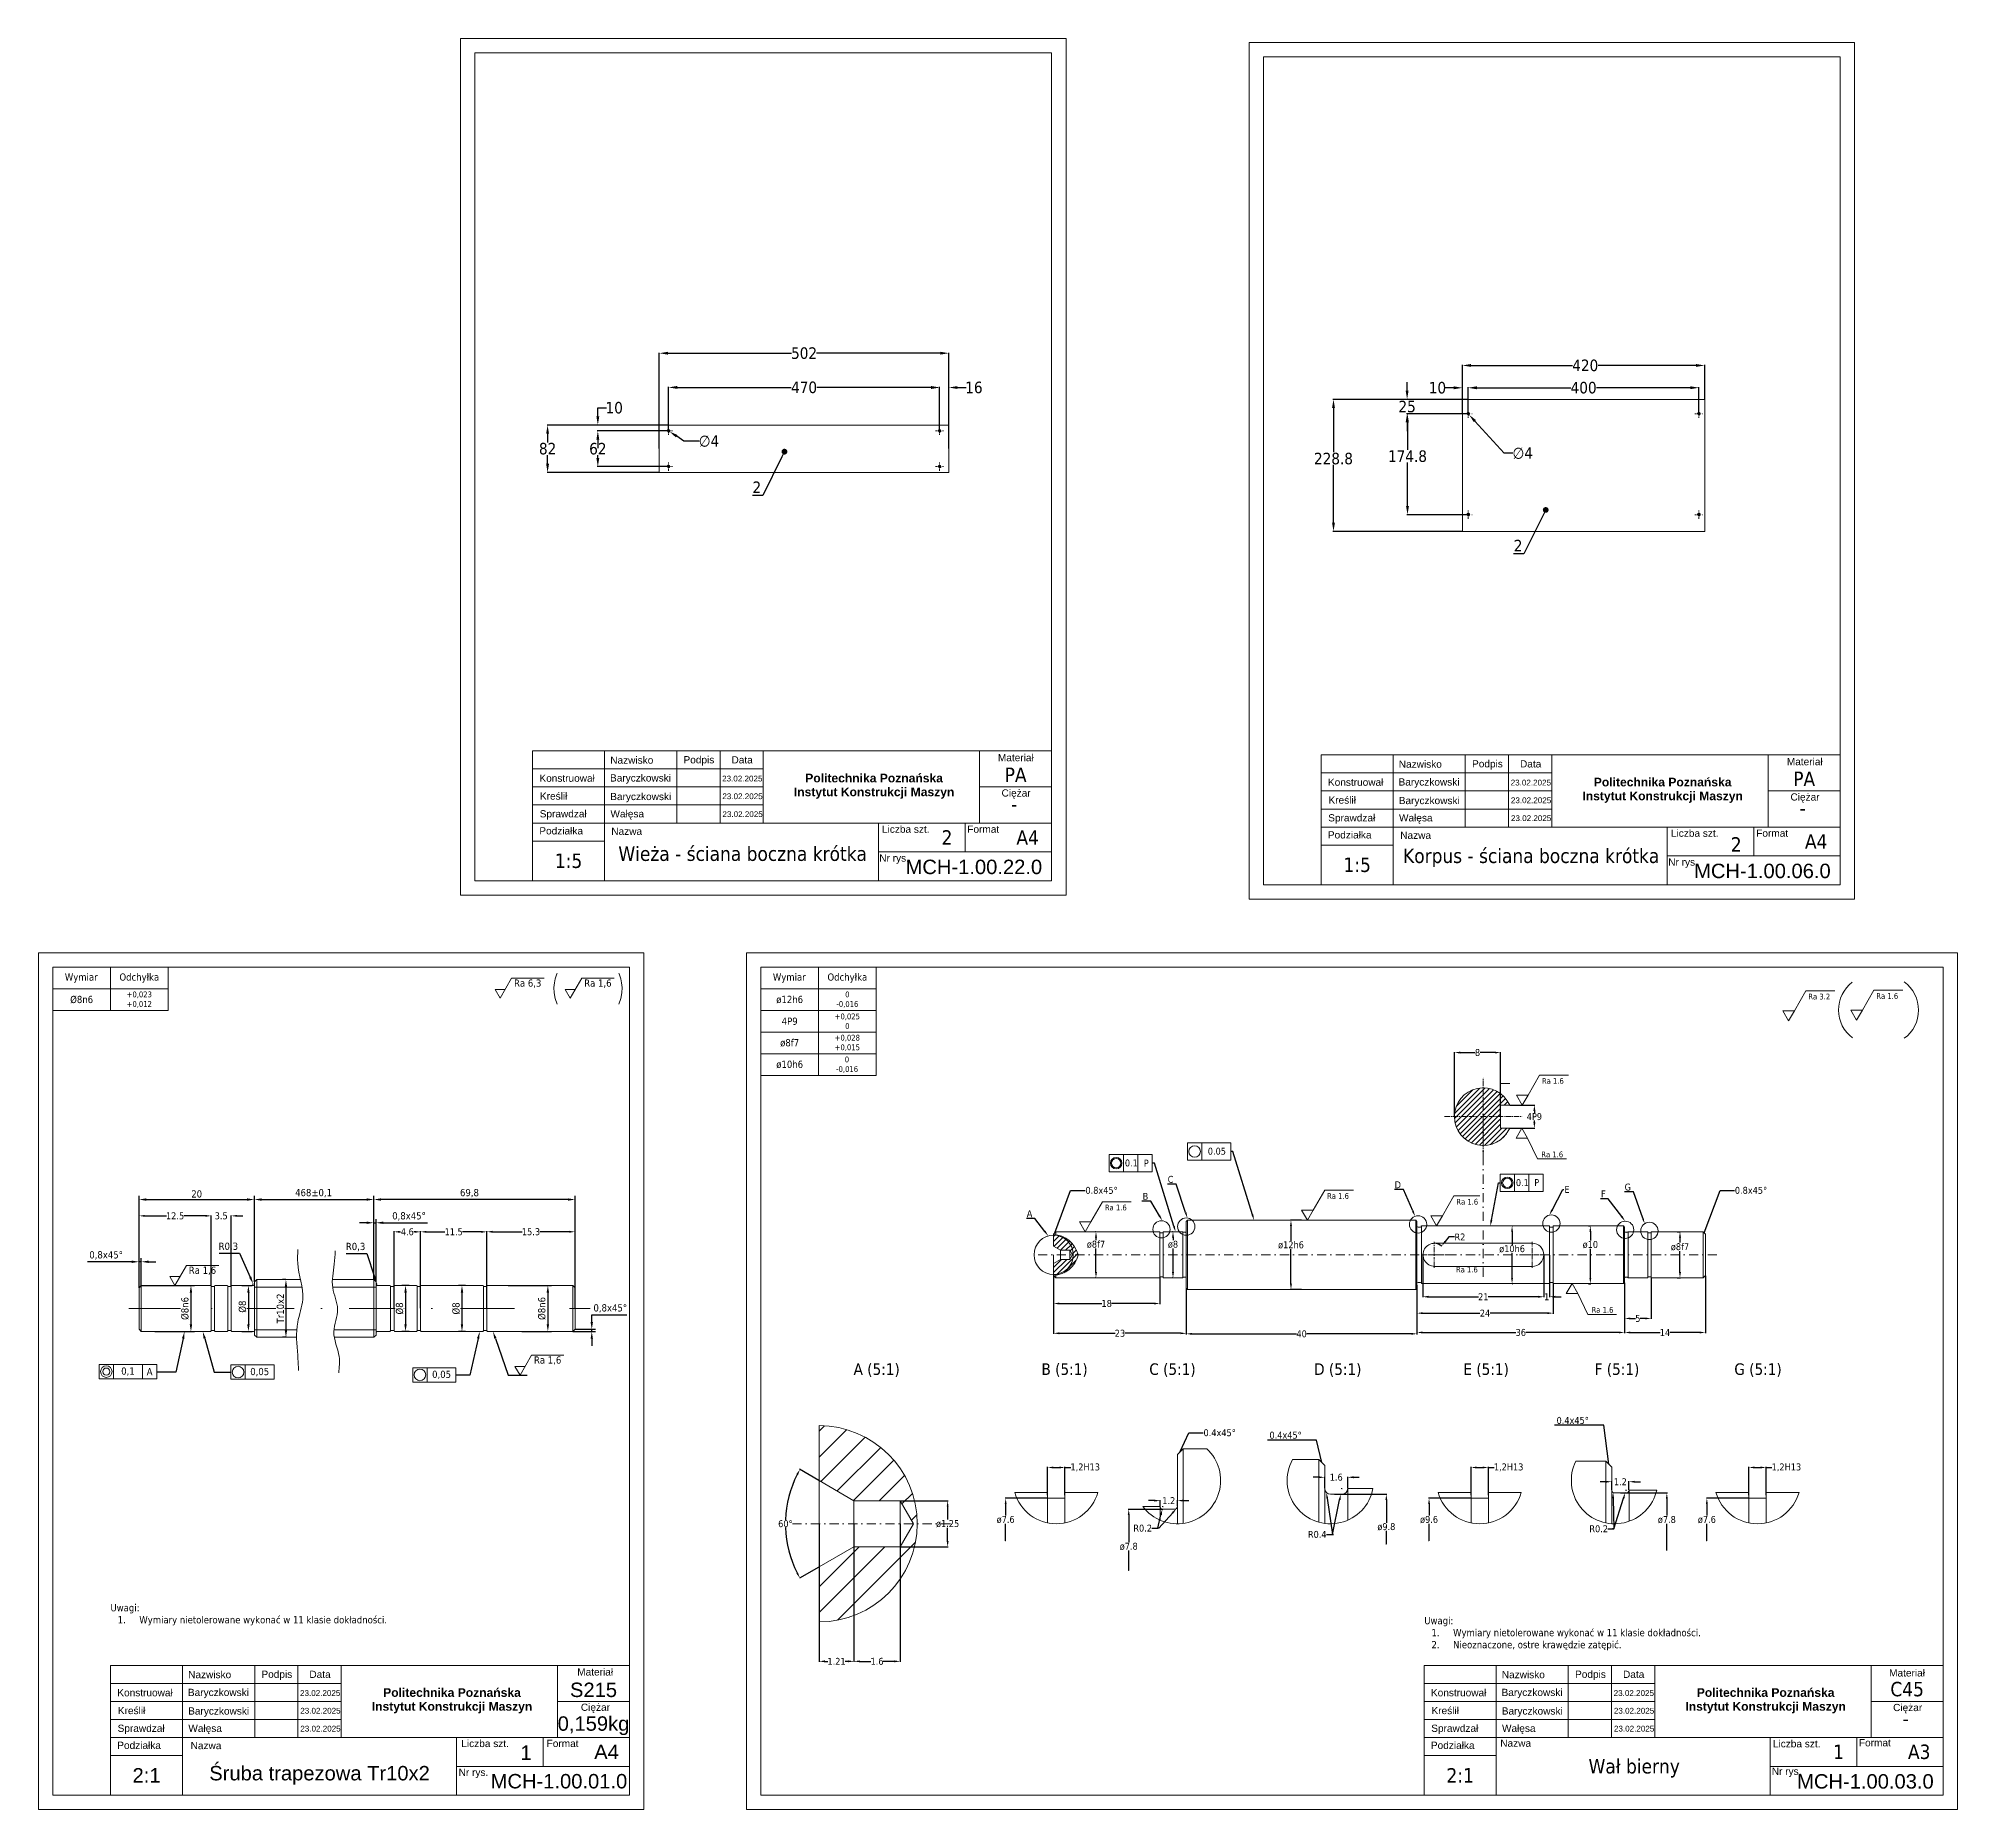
# Model space of a CAD drawing. Header units: millimetres. Extents: x 651 to 8859, y -354 to 894.
# Drawn here: x 1218 to 1884, y -354 to 260 of the extents above; entities that cross this region are included whole.
import ezdxf
from ezdxf import colors
from ezdxf.entities.mleader import LeaderData, LeaderLine
from ezdxf.math import Vec2, Vec3

# ---------------------------------------------------------------- set-up
doc = ezdxf.new("R2010")
doc.units = ezdxf.units.MM
for name, pattern in [('CENTER2', [28.575, 19.05, -3.175, 3.175, -3.175]), ('DASHDOT2', [12.7, 6.35, -3.175, 0, -3.175]), ('DASHDOTX2', [50.8, 25.4, -12.7, 0, -12.7])]:
    doc.linetypes.add(name, pattern=pattern)
doc.layers.get('0').update_dxf_attribs({"lineweight": 18})
for name, color, linetype, lineweight in [('cienka', 7, 'Continuous', 9), ('gruba', 7, 'Continuous', 18), ('symetria', 7, 'DASHDOT2', 9), ('Widoczne (ISO)', 7, 'Continuous', 18), ('Widoczne wąskie (ISO)', 7, 'Continuous', 9), ('wymiarowanie', 7, 'Continuous', 9)]:
    doc.layers.add(name, color=color, linetype=linetype, lineweight=lineweight)
doc.styles.add('Inzynierka', font='arial.ttf')
doc.styles.get("Standard").update_dxf_attribs({"font": 'tahoma.ttf'})
doc.styles.add('tabelka', font='arial.ttf', dxfattribs={"height": 5})
doc.dimstyles.new('2DO1', dxfattribs={"dimtxt": 2.4, "dimasz": 2, "dimexe": 0.18, "dimexo": 0.0625, "dimgap": 0.09, "dimtad": 0, "dimtih": 1, "dimtoh": 1, "dimdec": 1, "dimlfac": 0.5, "dimzin": 0, "dimdsep": 46, "dimtxsty": 'Standard', "dimcen": 0.09, "dimadec": 0, "dimazin": 0, "dimtfac": 1, "dimtdec": 1, "dimtofl": 0, "dimtmove": 0, "dimatfit": 3, "dimfxl": 1, "dimtolj": 1, "dimtzin": 0, "dimarcsym": 0})
doc.dimstyles.new('ISO-25', dxfattribs={"dimtxt": 2.5, "dimasz": 2.5, "dimexe": 1.25, "dimexo": 0, "dimtad": 1, "dimtoh": 1, "dimtxsty": 'Standard', "dimcen": 2.5, "dimadec": 0, "dimazin": 0, "dimtfac": 1, "dimtmove": 0, "dimatfit": 3, "dimfxl": 1, "dimtfill": 1, "dimarcsym": 0})
doc.dimstyles.new('Kopia nowy', dxfattribs={"dimtxt": 2.4, "dimasz": 2, "dimexe": 0.18, "dimexo": 0.0625, "dimgap": 0.09, "dimtad": 0, "dimtih": 1, "dimtoh": 1, "dimdec": 1, "dimlfac": 0.2, "dimzin": 0, "dimdsep": 46, "dimtxsty": 'Standard', "dimcen": 0.09, "dimadec": 0, "dimazin": 0, "dimtfac": 1, "dimtdec": 1, "dimtofl": 0, "dimtmove": 0, "dimatfit": 3, "dimfxl": 1, "dimtolj": 1, "dimtzin": 0, "dimarcsym": 0})
doc.dimstyles.new('nowy', dxfattribs={"dimtxt": 2.4, "dimasz": 2, "dimexe": 0.18, "dimexo": 0.0625, "dimgap": 0.09, "dimtad": 0, "dimtih": 1, "dimtoh": 1, "dimdec": 0, "dimlfac": 0.5, "dimzin": 0, "dimdsep": 46, "dimtxsty": 'Standard', "dimcen": 0.09, "dimadec": 0, "dimazin": 0, "dimtfac": 1, "dimtdec": 0, "dimtofl": 0, "dimtmove": 0, "dimatfit": 3, "dimfxl": 1, "dimtolj": 1, "dimtzin": 0, "dimarcsym": 0})
doc.dimstyles.new('skala 1do5', dxfattribs={"dimtxt": 4, "dimasz": 3, "dimexe": 0.18, "dimexo": 0.0625, "dimgap": 0.09, "dimtad": 0, "dimtih": 1, "dimtoh": 1, "dimdec": 1, "dimlfac": 5, "dimzin": 0, "dimdsep": 46, "dimtxsty": 'Standard', "dimcen": 0.09, "dimadec": 0, "dimazin": 0, "dimtfac": 1, "dimtdec": 1, "dimtofl": 0, "dimtmove": 0, "dimatfit": 3, "dimfxl": 1, "dimtolj": 1, "dimtzin": 0, "dimarcsym": 0})

msp = doc.modelspace()

# ---------------------------------------------------------------- texts
at = {"layer": 'cienka', "attachment_point": 5}
for s, width, insert, char_height in [('PA', 25, (1556.929, 4.595), 5), ('PA', 25, (1830.369, 3.2), 5), ('-', 25, (1556.433, -5.587), 5), ('-', 25, (1829.873, -6.982), 5), ('Wieża - ściana boczna krótka ', 95, (1462.281, -22.827), 5), ('2', 12.59964, (1533.129, -17.143), 5), ('A4', 16.64742, (1561.105, -17.143), 5), ('2', 12.59964, (1806.821, -19.564), 5), ('A4', 16.64742, (1834.546, -18.538), 5), ('1:5', 25, (1401.929, -25.268), 5), ('1:5', 25, (1675.369, -26.663), 5), ('Korpus - ściana boczna krótka', 95, (1735.721, -24.222), 5), ('Ra 6,3', 11.15127, (1387.743, -67.833), 2.5), ('Ra 1,6', 11.15127, (1412.074, -67.833), 2.5), ('Ra 1,6', 11.15127, (1274.951, -167.381), 2.5), ('Ra 1,6', 11.15127, (1394.648, -198.494), 2.5), ('0,1', 10, (1249.124, -202.333), 2.5), ('A', 5, (1256.624, -202.333), 2.5), ('0,05', 10, (1294.807, -202.494), 2.5), ('0,05', 10, (1357.871, -203.466), 2.5), ('C45', 25, (1866.085, -312.424), 5), ('-', 25, (1865.588, -322.606), 5), ('1', 12.59964, (1842.285, -334.162), 5), ('A3', 16.64742, (1870.261, -334.162), 5), ('Wał bierny', 95, (1771.437, -339.846), 5), ('2:1', 25, (1711.085, -342.287), 5)]:
    msp.add_mtext_dynamic_manual_height_columns(s, width=width, gutter_width=12.5, heights=[0], dxfattribs=dict(at, insert=insert, char_height=char_height))
at = {"layer": 'cienka', "char_height": 5, "attachment_point": 5, "style": 'tabelka'}
for s, width, insert in [('S215', 25, (1410.564, -312.677)), ('0,159kg', 25, (1410.564, -325.082)), ('1', 11.82535, (1387.151, -334.411)), ('A4', 15.97308, (1415.077, -334.162)), ('Śruba trapezowa Tr10x2', 95, (1315.564, -342.287)), ('2:1', 25, (1255.564, -342.287))]:
    msp.add_mtext_dynamic_manual_height_columns(s, width=width, gutter_width=25, heights=[0], dxfattribs=dict(at, insert=insert))
at = {"layer": 'gruba', "width": 68.9836, "attachment_point": 1, "line_spacing_factor": 0.48, "style": 'Inzynierka'}
for s, insert, char_height in [('Nazwisko', (1416.361, 10.914), 2.5), ('Podpis', (1441.773, 11.031), 2.5), ('Data', (1458.404, 11.011), 2.5), ('Materiał', (1550.796, 11.771), 2.5), ('Nazwisko', (1689.801, 9.519), 2.5), ('Podpis', (1715.213, 9.636), 2.5), ('Data', (1731.844, 9.616), 2.5), ('Materiał', (1824.371, 10.385), 2.5), ('Konstruował', (1391.806, 4.648), 2.5), ('Baryczkowski', (1416.283, 4.739), 2.5), ('23.02.2025', (1455.163, 4.269), 2), ('\\pxqc;{\\fArial|b1|i0|c238|p34;Politechnika Poznańska ^J\\PInstytut Konstrukcji Maszyn}', (1473.369, 4.946), 3), ('Konstruował', (1665.246, 3.253), 2.5), ('Baryczkowski', (1689.723, 3.344), 2.5), ('23.02.2025', (1728.604, 2.874), 2), ('\\pxqc;{\\fArial|b1|i0|c238|p34;Politechnika Poznańska ^J\\PInstytut Konstrukcji Maszyn}', (1746.81, 3.551), 3), ('Kreślił', (1391.996, -1.551), 2.5), ('Baryczkowski', (1416.359, -1.705), 2.5), ('23.02.2025', (1455.242, -1.872), 2), ('Ciężar', (1552.057, -0.474), 2.5), ('Kreślił', (1665.436, -2.946), 2.5), ('Baryczkowski', (1689.799, -3.1), 2.5), ('23.02.2025', (1728.682, -3.267), 2), ('Ciężar', (1825.632, -1.86), 2.5), ('Sprawdzał', (1391.901, -7.696), 2.5), ('Wałęsa', (1416.435, -7.694), 2.5), ('23.02.2025', (1455.262, -8.077), 2), ('Liczba szt.', (1510.594, -13.04), 2.5), ('Format', (1540.179, -13.025), 2.5), ('Sprawdzał', (1665.342, -9.091), 2.5), ('Wałęsa', (1689.875, -9.089), 2.5), ('23.02.2025', (1728.702, -9.472), 2), ('Podziałka', (1391.781, -13.605), 2.5), ('Nazwa', (1416.726, -13.755), 2.5), ('Podziałka', (1665.221, -15), 2.5), ('Nazwa', (1690.301, -15.141), 2.5), ('Liczba szt.', (1784.169, -14.426), 2.5), ('Format', (1813.754, -14.411), 2.5), ('Nr rys.', (1509.663, -23.034), 2.5), ('Nr rys.', (1783.237, -24.42), 2.5), ('Nazwisko', (1269.995, -306.105), 2.5), ('Podpis', (1295.407, -305.988), 2.5), ('Data', (1312.039, -306.008), 2.5), ('Materiał', (1404.923, -305.177), 2.5), ('Nazwisko', (1725.517, -306.105), 2.5), ('Podpis', (1750.929, -305.988), 2.5), ('Data', (1767.56, -306.008), 2.5), ('Materiał', (1859.842, -305.513), 2.5), ('Konstruował', (1245.44, -312.371), 2.5), ('Baryczkowski', (1269.918, -312.28), 2.5), ('23.02.2025', (1308.798, -312.75), 2), ('\\pxqc;{\\fArial|b1|i0|c238|p34;Politechnika Poznańska ^J\\PInstytut Konstrukcji Maszyn}', (1327.004, -312.073), 3), ('Konstruował', (1700.962, -312.371), 2.5), ('Baryczkowski', (1725.439, -312.28), 2.5), ('23.02.2025', (1764.319, -312.75), 2), ('\\pxqc;{\\fArial|b1|i0|c238|p34;Politechnika Poznańska ^J\\PInstytut Konstrukcji Maszyn}', (1782.525, -312.073), 3), ('Kreślił', (1245.631, -318.57), 2.5), ('Baryczkowski', (1269.993, -318.724), 2.5), ('23.02.2025', (1308.877, -318.891), 2), ('Ciężar', (1406.184, -317.422), 2.5), ('Kreślił', (1701.152, -318.57), 2.5), ('Baryczkowski', (1725.515, -318.724), 2.5), ('23.02.2025', (1764.398, -318.891), 2), ('Ciężar', (1861.22, -317.513), 2.5), ('Sprawdzał', (1245.536, -324.715), 2.5), ('Wałęsa', (1270.069, -324.713), 2.5), ('23.02.2025', (1308.897, -325.096), 2), ('Sprawdzał', (1701.057, -324.715), 2.5), ('Wałęsa', (1725.59, -324.713), 2.5), ('23.02.2025', (1764.418, -325.096), 2), ('Podziałka', (1245.416, -330.624), 2.5), ('Nazwa', (1270.853, -330.703), 2.5), ('Liczba szt.', (1364.721, -329.988), 2.5), ('Format', (1394.306, -329.973), 2.5), ('Podziałka', (1700.937, -330.624), 2.5), ('Nazwa', (1724.988, -329.882), 2.5), ('Liczba szt.', (1819.533, -330.082), 2.5), ('Format', (1849.358, -329.724), 2.5), ('Nr rys.', (1363.79, -339.982), 2.5), ('Nr rys.', (1819.145, -339.625), 2.5)]:
    msp.add_mtext(s, dxfattribs=dict(at, insert=insert, char_height=char_height))
at = {"layer": 'gruba', "char_height": 5, "attachment_point": 5, "style": 'tabelka'}
for s, insert in [('MCH-1.00.22.0', (1542.456, -27.391)), ('MCH-1.00.06.0', (1815.896, -28.786)), ('MCH-1.00.01.0', (1398.578, -344.349)), ('MCH-1.00.03.0', (1851.612, -344.41))]:
    msp.add_mtext_dynamic_manual_height_columns(s, width=47.47674, gutter_width=12.5, heights=[0], dxfattribs=dict(at, insert=insert))
at = {"layer": 'gruba'}
for s, width, heights, insert, char_height, attachment_point in [('\\pxqc;Wymiar', 19.72572, [7.346], (1232.927, -65.893), 2.5, 5), ('Odchyłka', 19.99999, [0], (1253.064, -65.893), 2.5, 5), ('\\pxqc;Wymiar', 19.72572, [7.346], (1478.448, -65.893), 2.5, 5), ('Odchyłka', 19.99999, [0], (1498.585, -65.893), 2.5, 5), ('%%C8n6', 19.99999, [0], (1233.064, -73.375), 2.5, 5), ('+0,023\\P+0,012', 19.99999, [0], (1253.064, -73.384), 2, 5), ('\\A1;ø12h6', 19.99999, [0], (1478.585, -73.375), 2.5, 5), ('0\\P-0,016', 19.99999, [0], (1498.585, -73.384), 2, 5), ('4P9', 19.99999, [0], (1478.585, -80.875), 2.5, 5), ('+0,025\\P0', 19.99999, [0], (1498.585, -80.875), 2, 5), ('+0,028\\P+0,015', 19.99999, [0], (1498.585, -88.384), 2, 5), ('\\A1;ø8f7', 19.99999, [0], (1478.585, -88.375), 2.5, 5), ('\\A1;ø10h6', 19.99999, [0], (1478.585, -95.875), 2.5, 5), ('Uwagi:\\P\\pxi-3,l4,t4;1.^IWymiary nietolerowane wykonać w 11 klasie dokładności.', 180, [0], (1243.064, -282.928), 2.5, 1), ('Uwagi:\\P\\pxi-3,l4,t4;1.^IWymiary nietolerowane wykonać w 11 klasie dokładności.\\P2.^INieoznaczone, ostre krawędzie zatępić.', 180, [0], (1698.641, -287.394), 2.5, 1)]:
    msp.add_mtext_dynamic_manual_height_columns(s, width=width, gutter_width=12.5, heights=heights, dxfattribs=dict(at, insert=insert, char_height=char_height, attachment_point=attachment_point))
at = {"layer": 'Widoczne (ISO)', "insert": (1494.692, -93.103), "char_height": 2, "width": 8.00934, "attachment_point": 1}
msp.add_mtext('    0\\P-0,016', dxfattribs=at)
at = {"layer": 'wymiarowanie', "ltscale": 5, "char_height": 2, "attachment_point": 1}
for s, insert in [('Ra 3.2', (1831.809, -71.303)), ('Ra 1.6', (1855.387, -71.1)), ('Ra 1.6', (1739.434, -100.534)), ('Ra 1.6', (1739.219, -126.024)), ('Ra 1.6', (1587.874, -144.433)), ('Ra 1.6', (1664.933, -140.433)), ('Ra 1.6', (1709.746, -142.433)), ('Ra 1.6', (1709.618, -165.945)), ('Ra 1.6', (1756.64, -179.923))]:
    msp.add_mtext_dynamic_manual_height_columns(s, width=8.05775, gutter_width=1, heights=[0], dxfattribs=dict(at, insert=insert))
at = {"layer": 'wymiarowanie', "attachment_point": 1}
for s, width, insert, char_height in [('0.05', 2.97158, (1623.573, -124.714), 2.4), ('0.1', 2.97158, (1594.822, -128.79), 2.4), ('P', 2.97158, (1601.383, -128.861), 2.4), ('0.1', 2.97158, (1730.418, -135.604), 2.4), ('P', 2.97158, (1736.769, -135.577), 2.4), ('A (5:1)', 19.59457, (1500.749, -199.464), 4), ('B (5:1)', 19.59457, (1565.905, -199.464), 4), ('C (5:1)', 19.59457, (1603.294, -199.464), 4), ('D (5:1)', 19.59457, (1660.441, -199.464), 4), ('E (5:1)', 19.59457, (1712.22, -199.464), 4), ('F (5:1)', 19.59457, (1757.72, -199.464), 4), ('G (5:1)', 19.59457, (1806.158, -199.464), 4)]:
    msp.add_mtext_dynamic_manual_height_columns(s, width=width, gutter_width=1, heights=[0], dxfattribs=dict(at, insert=insert, char_height=char_height))

# ---------------------------------------------------------------- blocks, each defined once
blk = doc.blocks.new('*D389')
at = {"layer": 'Defpoints', "color": 0, "transparency": 16777216}
for p in [(1795.89, 146.48), (1711.89, 134.71), (1795.89, 134.71)]:
    blk.add_point(p, dxfattribs=at)
at = {"layer": 'wymiarowanie', "color": 0, "lineweight": -2, "transparency": 16777216}
for p, q in [((1711.89, 134.77), (1711.89, 146.66)), ((1714.89, 146.48), (1750.03, 146.48)), ((1792.89, 146.48), (1758.89, 146.48)), ((1795.89, 134.77), (1795.89, 146.66))]:
    blk.add_line(p, q, dxfattribs=at)
at = {"layer": 'wymiarowanie', "color": 0, "transparency": 16777216}
for points in [[(1714.89, 146.98), (1714.89, 145.98), (1711.89, 146.48)], [(1792.89, 146.98), (1792.89, 145.98), (1795.89, 146.48)]]:
    blk.add_solid(points, dxfattribs=at)
at = {"layer": 'wymiarowanie', "color": 0, "transparency": 16777216, "insert": (1754.46, 146.48), "char_height": 4, "attachment_point": 5}
blk.add_mtext('\\A1;420', dxfattribs=at)
blk = doc.blocks.new('*D390')
at = {"layer": 'Defpoints', "color": 0, "transparency": 16777216}
for p in [(1667.16, 134.71), (1711.89, 134.71), (1711.89, 88.95)]:
    blk.add_point(p, dxfattribs=at)
at = {"layer": 'wymiarowanie', "color": 0, "lineweight": -2, "transparency": 16777216}
for p, q in [((1711.83, 134.71), (1666.98, 134.71)), ((1667.16, 131.71), (1667.16, 116.36)), ((1667.16, 91.95), (1667.16, 111.99)), ((1711.83, 88.95), (1666.98, 88.95))]:
    blk.add_line(p, q, dxfattribs=at)
at = {"layer": 'wymiarowanie', "color": 0, "transparency": 16777216}
for points in [[(1666.66, 131.71), (1667.66, 131.71), (1667.16, 134.71)], [(1666.66, 91.95), (1667.66, 91.95), (1667.16, 88.95)]]:
    blk.add_solid(points, dxfattribs=at)
at = {"layer": 'wymiarowanie', "color": 0, "transparency": 16777216, "insert": (1667.16, 114.17), "char_height": 4, "attachment_point": 5}
blk.add_mtext('\\A1;228.8', dxfattribs=at)
blk = doc.blocks.new('*D391')
at = {"layer": 'Defpoints', "color": 0, "transparency": 16777216}
for p in [(1713.62, 130), (1714.16, 129.41)]:
    blk.add_point(p, dxfattribs=at)
at = {"layer": 'wymiarowanie', "color": 0, "lineweight": -2, "transparency": 16777216}
for p, q in [((1713.8, 129.71), (1713.98, 129.71)), ((1713.89, 129.62), (1713.89, 129.8)), ((1726.4, 116.08), (1716.19, 127.2)), ((1729.4, 116.08), (1726.4, 116.08))]:
    blk.add_line(p, q, dxfattribs=at)
at = {"layer": 'wymiarowanie', "color": 0, "transparency": 16777216}
blk.add_solid([(1716.56, 127.54), (1715.82, 126.86), (1714.16, 129.41)], dxfattribs=at)
at = {"layer": 'wymiarowanie', "color": 0, "transparency": 16777216, "insert": (1732.78, 116.08), "char_height": 4, "attachment_point": 5}
blk.add_mtext('\\A1;∅4', dxfattribs=at)
blk = doc.blocks.new('_Dot')
at = {"color": 0, "linetype": 'ByBlock', "lineweight": -2}
blk.add_line((-0.5, 0), (-1, 0), dxfattribs=at)
at = {"color": 0, "linetype": 'ByBlock', "const_width": 0.5}
blk.add_lwpolyline([(-0.25, 0, 1), (0.25, 0, 1)], format="xyb", close=True, dxfattribs=at)
blk = doc.blocks.new('*D392')
at = {"layer": 'cienka', "color": 0, "lineweight": -2, "transparency": 16777216}
for p, q in [((1713.83, 129.71), (1692.64, 129.71)), ((1692.82, 126.71), (1692.82, 117.18)), ((1692.82, 97.75), (1692.82, 112.81)), ((1713.83, 94.75), (1692.64, 94.75))]:
    blk.add_line(p, q, dxfattribs=at)
at = {"layer": 'cienka', "color": 0, "transparency": 16777216}
for points in [[(1692.32, 126.71), (1693.32, 126.71), (1692.82, 129.71)], [(1692.32, 97.75), (1693.32, 97.75), (1692.82, 94.75)]]:
    blk.add_solid(points, dxfattribs=at)
at = {"layer": 'Defpoints', "color": 0, "transparency": 16777216}
for p in [(1692.82, 129.71), (1713.89, 129.71), (1713.89, 94.75)]:
    blk.add_point(p, dxfattribs=at)
at = {"layer": 'cienka', "color": 0, "transparency": 16777216, "insert": (1692.82, 115), "char_height": 4, "attachment_point": 5}
blk.add_mtext('\\A1;174.8', dxfattribs=at)
blk = doc.blocks.new('*D393')
at = {"layer": 'cienka', "color": 0, "lineweight": -2, "transparency": 16777216}
for p, q in [((1713.89, 129.77), (1713.89, 138.94)), ((1716.89, 138.76), (1749.46, 138.76)), ((1790.89, 138.76), (1758.32, 138.76)), ((1793.89, 129.77), (1793.89, 138.94))]:
    blk.add_line(p, q, dxfattribs=at)
at = {"layer": 'cienka', "color": 0, "transparency": 16777216}
for points in [[(1716.89, 139.26), (1716.89, 138.26), (1713.89, 138.76)], [(1790.89, 139.26), (1790.89, 138.26), (1793.89, 138.76)]]:
    blk.add_solid(points, dxfattribs=at)
at = {"layer": 'Defpoints', "color": 0, "transparency": 16777216}
for p in [(1793.89, 138.76), (1713.89, 129.71), (1793.89, 129.71)]:
    blk.add_point(p, dxfattribs=at)
at = {"layer": 'cienka', "color": 0, "transparency": 16777216, "insert": (1753.89, 138.76), "char_height": 4, "attachment_point": 5}
blk.add_mtext('\\A1;400', dxfattribs=at)
blk = doc.blocks.new('*D394')
at = {"layer": 'cienka', "color": 0, "lineweight": -2, "transparency": 16777216}
for p, q in [((1692.69, 137.71), (1692.69, 140.71)), ((1713.83, 134.71), (1692.51, 134.71)), ((1713.83, 129.71), (1692.51, 129.71)), ((1692.69, 126.71), (1692.69, 123.71))]:
    blk.add_line(p, q, dxfattribs=at)
at = {"layer": 'cienka', "color": 0, "transparency": 16777216}
for points in [[(1692.19, 137.71), (1693.19, 137.71), (1692.69, 134.71)], [(1692.19, 126.71), (1693.19, 126.71), (1692.69, 129.71)]]:
    blk.add_solid(points, dxfattribs=at)
at = {"layer": 'Defpoints', "color": 0, "transparency": 16777216}
for p in [(1713.89, 134.71), (1692.69, 129.71), (1713.89, 129.71)]:
    blk.add_point(p, dxfattribs=at)
at = {"layer": 'cienka', "color": 0, "transparency": 16777216, "insert": (1692.69, 132.21), "char_height": 4, "attachment_point": 5}
blk.add_mtext('\\A1;25', dxfattribs=at)
blk = doc.blocks.new('*D395')
at = {"layer": 'cienka', "color": 0, "lineweight": -2, "transparency": 16777216}
for p, q in [((1708.89, 138.73), (1705.89, 138.73)), ((1711.89, 129.77), (1711.89, 138.91)), ((1713.89, 129.77), (1713.89, 138.91)), ((1716.89, 138.73), (1719.89, 138.73))]:
    blk.add_line(p, q, dxfattribs=at)
at = {"layer": 'cienka', "color": 0, "transparency": 16777216}
for points in [[(1708.89, 139.23), (1708.89, 138.23), (1711.89, 138.73)], [(1716.89, 139.23), (1716.89, 138.23), (1713.89, 138.73)]]:
    blk.add_solid(points, dxfattribs=at)
at = {"layer": 'Defpoints', "color": 0, "transparency": 16777216}
for p in [(1711.89, 138.73), (1711.89, 129.71), (1713.89, 129.71)]:
    blk.add_point(p, dxfattribs=at)
at = {"layer": 'cienka', "color": 0, "transparency": 16777216, "insert": (1703.21, 138.73), "char_height": 4, "attachment_point": 5}
blk.add_mtext('\\A1;10', dxfattribs=at)
blk = doc.blocks.new('*U436')
at = {"layer": 'symetria', "color": 0, "linetype": 'CENTER2', "ltscale": 0.1, "transparency": 16777216}
for p, q in [((-4.5, 0), (-0.8, 0)), ((0, 0.8), (0, 4.5)), ((0.8, 0), (4.5, 0)), ((0, -4.5), (0, -0.8))]:
    blk.add_line(p, q, dxfattribs=at)
at = {"layer": 'symetria', "color": 0, "linetype": 'Continuous', "ltscale": 0.1, "transparency": 16777216}
for p, q in [((-0.4, 0), (0.4, 0)), ((0, -0.4), (0, 0.4))]:
    blk.add_line(p, q, dxfattribs=at)
blk = doc.blocks.new('*U437')
at = {"layer": 'symetria', "color": 0, "linetype": 'CENTER2', "ltscale": 0.1, "transparency": 16777216}
for p, q in [((-4.5, 0), (-0.4, 0)), ((0, 0.4), (0, 4.5)), ((0.4, 0), (4.5, 0)), ((0, -4.5), (0, -0.4))]:
    blk.add_line(p, q, dxfattribs=at)
at = {"layer": 'symetria', "color": 0, "linetype": 'Continuous', "ltscale": 0.1, "transparency": 16777216}
for p, q in [((-0.2, 0), (0.2, 0)), ((0, -0.2), (0, 0.2))]:
    blk.add_line(p, q, dxfattribs=at)
blk = doc.blocks.new('*U438')
at = {"layer": 'wymiarowanie', "color": 0, "linetype": 'CENTER2', "ltscale": 0.1, "transparency": 16777216}
for p, q in [((0, 2), (0, 13.5)), ((-13.5, 0), (-2, 0)), ((2, 0), (13.5, 0)), ((0, -13.5), (0, -2))]:
    blk.add_line(p, q, dxfattribs=at)
at = {"layer": 'wymiarowanie', "color": 0, "linetype": 'Continuous', "ltscale": 0.1, "transparency": 16777216}
for p, q in [((-1, 0), (1, 0)), ((0, -1), (0, 1))]:
    blk.add_line(p, q, dxfattribs=at)
blk = doc.blocks.new('*D439')
at = {"layer": 'Defpoints', "color": 0, "transparency": 16777216}
for p in [(1725.11, -91.73), (1709.11, -113.94), (1725.11, -113.94)]:
    blk.add_point(p, dxfattribs=at)
at = {"layer": 'wymiarowanie', "color": 0, "lineweight": -2, "transparency": 16777216}
for p, q in [((1709.11, -113.87), (1709.11, -91.55)), ((1711.11, -91.73), (1716.24, -91.73)), ((1723.11, -91.73), (1717.98, -91.73)), ((1725.11, -113.87), (1725.11, -91.55))]:
    blk.add_line(p, q, dxfattribs=at)
at = {"layer": 'wymiarowanie', "color": 0, "transparency": 16777216}
for points in [[(1711.11, -91.39), (1711.11, -92.06), (1709.11, -91.73)], [(1723.11, -91.39), (1723.11, -92.06), (1725.11, -91.73)]]:
    blk.add_solid(points, dxfattribs=at)
at = {"layer": 'wymiarowanie', "color": 0, "transparency": 16777216, "insert": (1717.11, -91.73), "char_height": 2.4, "attachment_point": 5}
blk.add_mtext('\\A1;8', dxfattribs=at)
blk = doc.blocks.new('*D440')
at = {"layer": 'Defpoints', "color": 0, "transparency": 16777216}
for p in [(1656.11, -149.84), (1652.42, -173.84), (1656.11, -173.84)]:
    blk.add_point(p, dxfattribs=at)
at = {"layer": 'wymiarowanie', "color": 0, "lineweight": -2, "transparency": 16777216}
for p, q in [((1656.05, -149.84), (1652.24, -149.84)), ((1652.42, -151.84), (1652.42, -156.98)), ((1652.42, -171.84), (1652.42, -159.91)), ((1656.05, -173.84), (1652.24, -173.84))]:
    blk.add_line(p, q, dxfattribs=at)
at = {"layer": 'wymiarowanie', "color": 0, "transparency": 16777216}
for points in [[(1652.08, -151.84), (1652.75, -151.84), (1652.42, -149.84)], [(1652.08, -171.84), (1652.75, -171.84), (1652.42, -173.84)]]:
    blk.add_solid(points, dxfattribs=at)
at = {"layer": 'wymiarowanie', "color": 0, "transparency": 16777216, "insert": (1652.42, -158.44), "char_height": 2.4, "attachment_point": 5}
blk.add_mtext('\\A1;ø12h6', dxfattribs=at)
blk = doc.blocks.new('*D441')
at = {"layer": 'Defpoints', "color": 0, "transparency": 16777216}
for p in [(1729.09, -151.84), (1729.09, -171.84), (1729.09, -171.84)]:
    blk.add_point(p, dxfattribs=at)
at = {"layer": 'wymiarowanie', "color": 0, "lineweight": -2, "transparency": 16777216}
for p, q in [((1729.15, -151.84), (1729.27, -151.84)), ((1729.09, -153.84), (1729.09, -158.33)), ((1729.09, -169.84), (1729.09, -161.25)), ((1729.15, -171.84), (1729.27, -171.84))]:
    blk.add_line(p, q, dxfattribs=at)
at = {"layer": 'wymiarowanie', "color": 0, "transparency": 16777216}
for points in [[(1728.75, -153.84), (1729.42, -153.84), (1729.09, -151.84)], [(1728.75, -169.84), (1729.42, -169.84), (1729.09, -171.84)]]:
    blk.add_solid(points, dxfattribs=at)
at = {"layer": 'wymiarowanie', "color": 0, "transparency": 16777216, "insert": (1729.09, -159.79), "char_height": 2.4, "width": 5.1965, "attachment_point": 5}
blk.add_mtext('\\A1;ø10h6', dxfattribs=at)
blk = doc.blocks.new('*D442')
at = {"layer": 'Defpoints', "color": 0, "transparency": 16777216}
for p in [(1786.31, -153.84), (1786.31, -169.84), (1787.31, -169.84)]:
    blk.add_point(p, dxfattribs=at)
at = {"layer": 'wymiarowanie', "color": 0, "lineweight": -2, "transparency": 16777216}
for p, q in [((1786.37, -153.84), (1787.49, -153.84)), ((1787.31, -155.84), (1787.31, -157.62)), ((1787.31, -167.84), (1787.31, -160.56)), ((1786.37, -169.84), (1787.49, -169.84))]:
    blk.add_line(p, q, dxfattribs=at)
at = {"layer": 'wymiarowanie', "color": 0, "transparency": 16777216}
for points in [[(1786.98, -155.84), (1787.65, -155.84), (1787.31, -153.84)], [(1786.98, -167.84), (1787.65, -167.84), (1787.31, -169.84)]]:
    blk.add_solid(points, dxfattribs=at)
at = {"layer": 'wymiarowanie', "color": 0, "transparency": 16777216, "insert": (1787.31, -159.09), "char_height": 2.4, "attachment_point": 5}
blk.add_mtext('\\A1;ø8f7', dxfattribs=at)
blk = doc.blocks.new('*D443')
at = {"layer": 'Defpoints', "color": 0, "transparency": 16777216}
for p in [(1755.51, -151.84), (1755.51, -171.84), (1756.23, -171.84)]:
    blk.add_point(p, dxfattribs=at)
at = {"layer": 'wymiarowanie', "color": 0, "lineweight": -2, "transparency": 16777216}
for p, q in [((1755.57, -151.84), (1756.41, -151.84)), ((1756.23, -153.84), (1756.23, -156.88)), ((1756.23, -169.84), (1756.23, -159.75)), ((1755.57, -171.84), (1756.41, -171.84))]:
    blk.add_line(p, q, dxfattribs=at)
at = {"layer": 'wymiarowanie', "color": 0, "transparency": 16777216}
for points in [[(1755.9, -153.84), (1756.56, -153.84), (1756.23, -151.84)], [(1755.9, -169.84), (1756.56, -169.84), (1756.23, -171.84)]]:
    blk.add_solid(points, dxfattribs=at)
at = {"layer": 'wymiarowanie', "color": 0, "transparency": 16777216, "insert": (1756.23, -158.32), "char_height": 2.4, "attachment_point": 5}
blk.add_mtext('\\A1;ø10', dxfattribs=at)
blk = doc.blocks.new('*D444')
at = {"layer": 'Defpoints', "color": 0, "transparency": 16777216}
for p in [(1611.51, -153.84), (1611.51, -169.84), (1611.51, -169.84)]:
    blk.add_point(p, dxfattribs=at)
at = {"layer": 'wymiarowanie', "color": 0, "lineweight": -2, "transparency": 16777216}
for p, q in [((1611.45, -153.84), (1611.33, -153.84)), ((1611.51, -155.84), (1611.51, -156.8)), ((1611.51, -167.84), (1611.51, -159.67)), ((1611.45, -169.84), (1611.33, -169.84))]:
    blk.add_line(p, q, dxfattribs=at)
at = {"layer": 'wymiarowanie', "color": 0, "transparency": 16777216}
for points in [[(1611.17, -155.84), (1611.84, -155.84), (1611.51, -153.84)], [(1611.17, -167.84), (1611.84, -167.84), (1611.51, -169.84)]]:
    blk.add_solid(points, dxfattribs=at)
at = {"layer": 'wymiarowanie', "color": 0, "transparency": 16777216, "insert": (1611.51, -158.23), "char_height": 2.4, "attachment_point": 5}
blk.add_mtext('\\A1;ø8', dxfattribs=at)
blk = doc.blocks.new('*D445')
at = {"layer": 'Defpoints', "color": 0, "transparency": 16777216}
for p in [(1696.11, -172.24), (1768.11, -171.44), (1768.11, -188.76)]:
    blk.add_point(p, dxfattribs=at)
at = {"layer": 'wymiarowanie', "color": 0, "lineweight": -2, "transparency": 16777216}
for p, q in [((1696.11, -172.3), (1696.11, -188.94)), ((1768.11, -171.5), (1768.11, -188.94)), ((1698.11, -188.76), (1730.35, -188.76)), ((1766.11, -188.76), (1733.87, -188.76))]:
    blk.add_line(p, q, dxfattribs=at)
at = {"layer": 'wymiarowanie', "color": 0, "transparency": 16777216}
for points in [[(1698.11, -188.42), (1698.11, -189.09), (1696.11, -188.76)], [(1766.11, -188.42), (1766.11, -189.09), (1768.11, -188.76)]]:
    blk.add_solid(points, dxfattribs=at)
at = {"layer": 'wymiarowanie', "color": 0, "transparency": 16777216, "insert": (1732.11, -188.76), "char_height": 2.4, "attachment_point": 5}
blk.add_mtext('\\A1;36', dxfattribs=at)
blk = doc.blocks.new('*D446')
at = {"layer": 'Defpoints', "color": 0, "transparency": 16777216}
for p in [(1768.11, -171.44), (1777.31, -169.84), (1777.31, -183.89)]:
    blk.add_point(p, dxfattribs=at)
at = {"layer": 'wymiarowanie', "color": 0, "lineweight": -2, "transparency": 16777216}
for p, q in [((1768.11, -171.5), (1768.11, -184.07)), ((1777.31, -169.9), (1777.31, -184.07)), ((1770.11, -183.89), (1771.91, -183.89)), ((1775.31, -183.89), (1773.52, -183.89))]:
    blk.add_line(p, q, dxfattribs=at)
at = {"layer": 'wymiarowanie', "color": 0, "transparency": 16777216}
for points in [[(1770.11, -183.56), (1770.11, -184.22), (1768.11, -183.89)], [(1775.31, -183.56), (1775.31, -184.22), (1777.31, -183.89)]]:
    blk.add_solid(points, dxfattribs=at)
at = {"layer": 'wymiarowanie', "color": 0, "transparency": 16777216, "insert": (1772.71, -183.89), "char_height": 2.4, "attachment_point": 5}
blk.add_mtext('\\A1;5', dxfattribs=at)
blk = doc.blocks.new('*D447')
at = {"layer": 'Defpoints', "color": 0, "transparency": 16777216}
for p in [(1696.11, -172.24), (1743.31, -171.84), (1696.11, -182.06)]:
    blk.add_point(p, dxfattribs=at)
at = {"layer": 'wymiarowanie', "color": 0, "lineweight": -2, "transparency": 16777216}
for p, q in [((1696.11, -172.3), (1696.11, -182.24)), ((1743.31, -171.9), (1743.31, -182.24)), ((1698.11, -182.06), (1717.95, -182.06)), ((1741.31, -182.06), (1721.48, -182.06))]:
    blk.add_line(p, q, dxfattribs=at)
at = {"layer": 'wymiarowanie', "color": 0, "transparency": 16777216}
for points in [[(1698.11, -181.72), (1698.11, -182.39), (1696.11, -182.06)], [(1741.31, -181.72), (1741.31, -182.39), (1743.31, -182.06)]]:
    blk.add_solid(points, dxfattribs=at)
at = {"layer": 'wymiarowanie', "color": 0, "transparency": 16777216, "insert": (1719.71, -182.06), "char_height": 2.4, "attachment_point": 5}
blk.add_mtext('\\A1;24', dxfattribs=at)
blk = doc.blocks.new('*D448')
at = {"layer": 'Defpoints', "color": 0, "transparency": 16777216}
for p in [(1768.11, -171.44), (1796.11, -169.04), (1768.11, -188.77)]:
    blk.add_point(p, dxfattribs=at)
at = {"layer": 'wymiarowanie', "color": 0, "lineweight": -2, "transparency": 16777216}
for p, q in [((1768.11, -171.5), (1768.11, -188.95)), ((1796.11, -169.1), (1796.11, -188.95)), ((1770.11, -188.77), (1780.44, -188.77)), ((1794.11, -188.77), (1783.78, -188.77))]:
    blk.add_line(p, q, dxfattribs=at)
at = {"layer": 'wymiarowanie', "color": 0, "transparency": 16777216}
for points in [[(1770.11, -188.43), (1770.11, -189.1), (1768.11, -188.77)], [(1794.11, -188.43), (1794.11, -189.1), (1796.11, -188.77)]]:
    blk.add_solid(points, dxfattribs=at)
at = {"layer": 'wymiarowanie', "color": 0, "transparency": 16777216, "insert": (1782.11, -188.77), "char_height": 2.4, "attachment_point": 5}
blk.add_mtext('\\A1;14', dxfattribs=at)
blk = doc.blocks.new('*D449')
at = {"layer": 'Defpoints', "color": 0, "transparency": 16777216}
for p in [(1570.11, -169.04), (1616.11, -173.44), (1616.11, -189.05)]:
    blk.add_point(p, dxfattribs=at)
at = {"layer": 'wymiarowanie', "color": 0, "lineweight": -2, "transparency": 16777216}
for p, q in [((1570.11, -169.1), (1570.11, -189.23)), ((1616.11, -173.5), (1616.11, -189.23)), ((1572.11, -189.05), (1591.4, -189.05)), ((1614.11, -189.05), (1594.82, -189.05))]:
    blk.add_line(p, q, dxfattribs=at)
at = {"layer": 'wymiarowanie', "color": 0, "transparency": 16777216}
for points in [[(1572.11, -188.71), (1572.11, -189.38), (1570.11, -189.05)], [(1614.11, -188.71), (1614.11, -189.38), (1616.11, -189.05)]]:
    blk.add_solid(points, dxfattribs=at)
at = {"layer": 'wymiarowanie', "color": 0, "transparency": 16777216, "insert": (1593.11, -189.05), "char_height": 2.4, "attachment_point": 5}
blk.add_mtext('\\A1;23', dxfattribs=at)
blk = doc.blocks.new('*D450')
at = {"layer": 'Defpoints', "color": 0, "transparency": 16777216}
for p in [(1696.11, -172.24), (1616.11, -173.44), (1696.11, -189.23)]:
    blk.add_point(p, dxfattribs=at)
at = {"layer": 'wymiarowanie', "color": 0, "lineweight": -2, "transparency": 16777216}
for p, q in [((1696.11, -172.3), (1696.11, -189.41)), ((1616.11, -173.5), (1616.11, -189.41)), ((1618.11, -189.23), (1654.32, -189.23)), ((1694.11, -189.23), (1657.9, -189.23))]:
    blk.add_line(p, q, dxfattribs=at)
at = {"layer": 'wymiarowanie', "color": 0, "transparency": 16777216}
for points in [[(1618.11, -188.9), (1618.11, -189.57), (1616.11, -189.23)], [(1694.11, -188.9), (1694.11, -189.57), (1696.11, -189.23)]]:
    blk.add_solid(points, dxfattribs=at)
at = {"layer": 'wymiarowanie', "color": 0, "transparency": 16777216, "insert": (1656.11, -189.23), "char_height": 2.4, "attachment_point": 5}
blk.add_mtext('\\A1;40', dxfattribs=at)
blk = doc.blocks.new('*D451')
at = {"layer": 'Defpoints', "color": 0, "ltscale": 0.5, "transparency": 16777216}
for p in [(1584.8, -153.84), (1584.8, -169.84), (1584.8, -169.84)]:
    blk.add_point(p, dxfattribs=at)
at = {"layer": 'wymiarowanie', "color": 0, "lineweight": -2, "ltscale": 0.5, "transparency": 16777216}
for p, q in [((1584.74, -153.84), (1584.62, -153.84)), ((1584.8, -155.84), (1584.8, -156.76)), ((1584.8, -167.84), (1584.8, -159.7)), ((1584.74, -169.84), (1584.62, -169.84))]:
    blk.add_line(p, q, dxfattribs=at)
at = {"layer": 'wymiarowanie', "color": 0, "ltscale": 0.5, "transparency": 16777216}
for points in [[(1584.47, -155.84), (1585.14, -155.84), (1584.8, -153.84)], [(1584.47, -167.84), (1585.14, -167.84), (1584.8, -169.84)]]:
    blk.add_solid(points, dxfattribs=at)
at = {"layer": 'wymiarowanie', "color": 0, "ltscale": 0.5, "transparency": 16777216, "insert": (1584.8, -158.23), "char_height": 2.4, "attachment_point": 5}
blk.add_mtext('\\A1;ø8f7', dxfattribs=at)
blk = doc.blocks.new('*D452')
at = {"layer": 'Defpoints', "color": 0, "transparency": 16777216}
for p in [(1574.04, -235.56), (1568.04, -245.22), (1574.04, -245.22)]:
    blk.add_point(p, dxfattribs=at)
at = {"layer": 'wymiarowanie', "color": 0, "lineweight": -2, "transparency": 16777216}
for p, q in [((1568.04, -245.16), (1568.04, -235.38)), ((1570.04, -235.56), (1572.04, -235.56)), ((1574.04, -245.16), (1574.04, -235.38)), ((1574.04, -235.56), (1576.04, -235.56))]:
    blk.add_line(p, q, dxfattribs=at)
at = {"layer": 'wymiarowanie', "color": 0, "transparency": 16777216}
for points in [[(1570.04, -235.23), (1570.04, -235.9), (1568.04, -235.56)], [(1572.04, -235.23), (1572.04, -235.9), (1574.04, -235.56)]]:
    blk.add_solid(points, dxfattribs=at)
at = {"layer": 'wymiarowanie', "color": 0, "transparency": 16777216, "insert": (1581.07, -235.56), "char_height": 2.4, "attachment_point": 5}
blk.add_mtext('\\A1;1,2H13', dxfattribs=at)
blk = doc.blocks.new('*D453')
at = {"layer": 'Defpoints', "color": 0, "transparency": 16777216}
for p in [(1553.48, -246.22), (1568.04, -246.22), (1553.48, -261)]:
    blk.add_point(p, dxfattribs=at)
at = {"layer": 'wymiarowanie', "color": 0, "lineweight": -2, "transparency": 16777216}
for p, q in [((1567.97, -246.22), (1553.3, -246.22)), ((1553.48, -248.22), (1553.48, -252.21)), ((1553.48, -261), (1553.48, -255.07)), ((1553.42, -261), (1553.3, -261))]:
    blk.add_line(p, q, dxfattribs=at)
at = {"layer": 'wymiarowanie', "color": 0, "transparency": 16777216}
blk.add_solid([(1553.15, -248.22), (1553.81, -248.22), (1553.48, -246.22)], dxfattribs=at)
at = {"layer": 'wymiarowanie', "color": 0, "transparency": 16777216, "insert": (1553.48, -253.64), "char_height": 2.4, "attachment_point": 5}
blk.add_mtext('\\A1;ø7.6', dxfattribs=at)
blk = doc.blocks.new('_None')
blk = doc.blocks.new('*D454')
at = {"layer": 'Defpoints', "color": 0, "transparency": 16777216}
for p in [(1720.86, -235.56), (1714.86, -245.22), (1720.86, -245.22)]:
    blk.add_point(p, dxfattribs=at)
at = {"layer": 'wymiarowanie', "color": 0, "lineweight": -2, "transparency": 16777216}
for p, q in [((1714.86, -245.16), (1714.86, -235.38)), ((1716.86, -235.56), (1718.86, -235.56)), ((1720.86, -245.16), (1720.86, -235.38)), ((1720.86, -235.56), (1722.86, -235.56))]:
    blk.add_line(p, q, dxfattribs=at)
at = {"layer": 'wymiarowanie', "color": 0, "transparency": 16777216}
for points in [[(1716.86, -235.23), (1716.86, -235.9), (1714.86, -235.56)], [(1718.86, -235.23), (1718.86, -235.9), (1720.86, -235.56)]]:
    blk.add_solid(points, dxfattribs=at)
at = {"layer": 'wymiarowanie', "color": 0, "transparency": 16777216, "insert": (1727.89, -235.56), "char_height": 2.4, "attachment_point": 5}
blk.add_mtext('\\A1;1,2H13', dxfattribs=at)
blk = doc.blocks.new('*D455')
at = {"layer": 'Defpoints', "color": 0, "transparency": 16777216}
for p in [(1700.3, -246.22), (1714.86, -246.22), (1700.3, -261)]:
    blk.add_point(p, dxfattribs=at)
at = {"layer": 'wymiarowanie', "color": 0, "lineweight": -2, "transparency": 16777216}
for p, q in [((1714.79, -246.22), (1700.12, -246.22)), ((1700.3, -248.22), (1700.3, -252.2)), ((1700.3, -261), (1700.3, -255.07)), ((1700.24, -261), (1700.12, -261))]:
    blk.add_line(p, q, dxfattribs=at)
at = {"layer": 'wymiarowanie', "color": 0, "transparency": 16777216}
blk.add_solid([(1699.97, -248.22), (1700.63, -248.22), (1700.3, -246.22)], dxfattribs=at)
at = {"layer": 'wymiarowanie', "color": 0, "transparency": 16777216, "insert": (1700.3, -253.64), "char_height": 2.4, "attachment_point": 5}
blk.add_mtext('\\A1;ø9.6', dxfattribs=at)
blk = doc.blocks.new('*D456')
at = {"layer": 'Defpoints', "color": 0, "transparency": 16777216}
for p in [(1596.16, -250.07), (1608.04, -250.07), (1596.16, -271.26)]:
    blk.add_point(p, dxfattribs=at)
at = {"layer": 'wymiarowanie', "color": 0, "lineweight": -2, "transparency": 16777216}
for p, q in [((1607.97, -250.07), (1595.98, -250.07)), ((1596.16, -252.07), (1596.16, -261.5)), ((1596.16, -271.26), (1596.16, -264.37)), ((1596.1, -271.26), (1595.98, -271.26))]:
    blk.add_line(p, q, dxfattribs=at)
at = {"layer": 'wymiarowanie', "color": 0, "transparency": 16777216}
blk.add_solid([(1595.83, -252.07), (1596.49, -252.07), (1596.16, -250.07)], dxfattribs=at)
at = {"layer": 'wymiarowanie', "color": 0, "transparency": 16777216, "insert": (1596.16, -262.94), "char_height": 2.4, "attachment_point": 5}
blk.add_mtext('\\A1;ø7.8', dxfattribs=at)
blk = doc.blocks.new('*D457')
at = {"layer": 'Defpoints', "color": 0, "transparency": 16777216}
for p in [(1516.88, -247.07), (1516.88, -263.07), (1533.36, -263.07)]:
    blk.add_point(p, dxfattribs=at)
at = {"layer": 'wymiarowanie', "color": 0, "lineweight": -2, "transparency": 16777216}
for p, q in [((1516.95, -247.07), (1533.54, -247.07)), ((1533.36, -249.07), (1533.36, -253.63)), ((1533.36, -261.07), (1533.36, -256.5)), ((1516.95, -263.07), (1533.54, -263.07))]:
    blk.add_line(p, q, dxfattribs=at)
at = {"layer": 'wymiarowanie', "color": 0, "transparency": 16777216}
for points in [[(1533.03, -249.07), (1533.69, -249.07), (1533.36, -247.07)], [(1533.03, -261.07), (1533.69, -261.07), (1533.36, -263.07)]]:
    blk.add_solid(points, dxfattribs=at)
at = {"layer": 'wymiarowanie', "color": 0, "transparency": 16777216, "insert": (1533.36, -255.07), "char_height": 2.4, "attachment_point": 5}
blk.add_mtext('\\A1;ø1.25', dxfattribs=at)
blk = doc.blocks.new('*D458')
at = {"layer": 'Defpoints', "color": 0, "transparency": 16777216}
for p in [(1488.78, -240.08), (1477.67, -248.53), (1500.88, -247.07), (1500.88, -263.07), (1488.78, -270.05)]:
    blk.add_point(p, dxfattribs=at)
at = {"layer": 'wymiarowanie', "color": 0, "lineweight": -2, "transparency": 16777216}
for p, q in [((1488.73, -240.05), (1481.99, -236.16)), ((1488.73, -270.08), (1481.99, -273.98))]:
    blk.add_line(p, q, dxfattribs=at)
for start, end in [(153.04456, 177.96123), (182.03877, 206.95544)]:
    blk.add_arc((1514.74, -255.07), 37.64, start, end, dxfattribs=at)
at = {"layer": 'wymiarowanie', "color": 0, "transparency": 16777216}
for points in [[(1480.89, -237.84), (1481.48, -238.16), (1482.14, -236.25)], [(1481.48, -271.97), (1480.89, -272.29), (1482.14, -273.89)]]:
    blk.add_solid(points, dxfattribs=at)
at = {"layer": 'wymiarowanie', "color": 0, "transparency": 16777216, "insert": (1477.1, -255.07), "char_height": 2.4, "attachment_point": 5}
blk.add_mtext('\\A1;60°', dxfattribs=at)
blk = doc.blocks.new('*D459')
at = {"layer": 'Defpoints', "color": 0, "transparency": 16777216}
for p in [(1488.78, -255.07), (1500.88, -255.07), (1500.88, -302.77)]:
    blk.add_point(p, dxfattribs=at)
at = {"layer": 'wymiarowanie', "color": 0, "lineweight": -2, "transparency": 16777216}
for p, q in [((1488.78, -255.13), (1488.78, -302.95)), ((1500.88, -255.13), (1500.88, -302.95)), ((1490.78, -302.77), (1491.86, -302.77)), ((1498.88, -302.77), (1497.81, -302.77))]:
    blk.add_line(p, q, dxfattribs=at)
at = {"layer": 'wymiarowanie', "color": 0, "transparency": 16777216}
for points in [[(1490.78, -302.43), (1490.78, -303.1), (1488.78, -302.77)], [(1498.88, -302.43), (1498.88, -303.1), (1500.88, -302.77)]]:
    blk.add_solid(points, dxfattribs=at)
at = {"layer": 'wymiarowanie', "color": 0, "transparency": 16777216, "insert": (1494.83, -302.77), "char_height": 2.4, "attachment_point": 5}
blk.add_mtext('\\A1;1.21', dxfattribs=at)
blk = doc.blocks.new('*D460')
at = {"layer": 'Defpoints', "color": 0, "transparency": 16777216}
for p in [(1570.11, -169.04), (1606.91, -169.44), (1606.91, -178.72)]:
    blk.add_point(p, dxfattribs=at)
at = {"layer": 'wymiarowanie', "color": 0, "lineweight": -2, "transparency": 16777216}
for p, q in [((1570.11, -169.1), (1570.11, -178.9)), ((1606.91, -169.5), (1606.91, -178.9)), ((1572.11, -178.72), (1586.86, -178.72)), ((1604.91, -178.72), (1590.16, -178.72))]:
    blk.add_line(p, q, dxfattribs=at)
at = {"layer": 'wymiarowanie', "color": 0, "transparency": 16777216}
for points in [[(1572.11, -178.39), (1572.11, -179.06), (1570.11, -178.72)], [(1604.91, -178.39), (1604.91, -179.06), (1606.91, -178.72)]]:
    blk.add_solid(points, dxfattribs=at)
at = {"layer": 'wymiarowanie', "color": 0, "transparency": 16777216, "insert": (1588.51, -178.72), "char_height": 2.4, "attachment_point": 5}
blk.add_mtext('\\A1;18', dxfattribs=at)
blk = doc.blocks.new('*D461')
at = {"layer": 'Defpoints', "color": 0, "transparency": 16777216}
for p in [(1500.88, -255.07), (1516.88, -255.07), (1516.88, -302.77)]:
    blk.add_point(p, dxfattribs=at)
at = {"layer": 'wymiarowanie', "color": 0, "lineweight": -2, "transparency": 16777216}
for p, q in [((1500.88, -255.13), (1500.88, -302.95)), ((1516.88, -255.13), (1516.88, -302.95)), ((1502.88, -302.77), (1506.73, -302.77)), ((1514.88, -302.77), (1511.04, -302.77))]:
    blk.add_line(p, q, dxfattribs=at)
at = {"layer": 'wymiarowanie', "color": 0, "transparency": 16777216}
for points in [[(1502.88, -302.43), (1502.88, -303.1), (1500.88, -302.77)], [(1514.88, -302.43), (1514.88, -303.1), (1516.88, -302.77)]]:
    blk.add_solid(points, dxfattribs=at)
at = {"layer": 'wymiarowanie', "color": 0, "transparency": 16777216, "insert": (1508.88, -302.77), "char_height": 2.4, "attachment_point": 5}
blk.add_mtext('\\A1;1.6', dxfattribs=at)
blk = doc.blocks.new('*D462')
at = {"layer": 'Defpoints', "color": 0, "transparency": 16777216}
for p in [(1669.7, -244.8), (1670.11, -242.84)]:
    blk.add_point(p, dxfattribs=at)
at = {"layer": 'wymiarowanie', "color": 0, "lineweight": -2, "transparency": 16777216}
for p, q in [((1670.02, -242.84), (1670.2, -242.84)), ((1670.11, -242.93), (1670.11, -242.75)), ((1666.78, -258.76), (1669.29, -246.76)), ((1664.78, -258.76), (1666.78, -258.76))]:
    blk.add_line(p, q, dxfattribs=at)
blk.add_arc((1670.11, -242.84), 2, 253.01685, 268.20951, dxfattribs=at)
at = {"layer": 'wymiarowanie', "color": 0, "transparency": 16777216}
blk.add_solid([(1668.97, -246.69), (1669.62, -246.83), (1669.7, -244.8)], dxfattribs=at)
at = {"layer": 'wymiarowanie', "color": 0, "transparency": 16777216, "insert": (1661.53, -258.76), "char_height": 2.4, "attachment_point": 5}
blk.add_mtext('\\A1;R0.4', dxfattribs=at)
blk = doc.blocks.new('*D463')
at = {"layer": 'Defpoints', "color": 0, "transparency": 16777216}
for p in [(1667.48, -244.84), (1685.49, -244.84), (1685.49, -262.2)]:
    blk.add_point(p, dxfattribs=at)
at = {"layer": 'wymiarowanie', "color": 0, "lineweight": -2, "transparency": 16777216}
for p, q in [((1667.54, -244.84), (1685.67, -244.84)), ((1685.49, -246.84), (1685.49, -254.69)), ((1685.49, -262.2), (1685.49, -257.56)), ((1685.43, -262.2), (1685.31, -262.2))]:
    blk.add_line(p, q, dxfattribs=at)
at = {"layer": 'wymiarowanie', "color": 0, "transparency": 16777216}
blk.add_solid([(1685.16, -246.84), (1685.82, -246.84), (1685.49, -244.84)], dxfattribs=at)
at = {"layer": 'wymiarowanie', "color": 0, "transparency": 16777216, "insert": (1685.49, -256.13), "char_height": 2.4, "attachment_point": 5}
blk.add_mtext('\\A1;ø9.8', dxfattribs=at)
blk = doc.blocks.new('*D464')
at = {"layer": 'Defpoints', "color": 0, "transparency": 16777216}
for p in [(1664.11, -238.95), (1664.11, -242.84), (1672.11, -242.84)]:
    blk.add_point(p, dxfattribs=at)
at = {"layer": 'wymiarowanie', "color": 0, "lineweight": -2, "transparency": 16777216}
for p, q in [((1662.11, -238.95), (1660.11, -238.95)), ((1664.11, -242.78), (1664.11, -238.77)), ((1672.11, -242.78), (1672.11, -238.77)), ((1674.11, -238.95), (1676.11, -238.95))]:
    blk.add_line(p, q, dxfattribs=at)
at = {"layer": 'wymiarowanie', "color": 0, "transparency": 16777216}
for points in [[(1662.11, -238.62), (1662.11, -239.29), (1664.11, -238.95)], [(1674.11, -238.62), (1674.11, -239.29), (1672.11, -238.95)]]:
    blk.add_solid(points, dxfattribs=at)
at = {"layer": 'wymiarowanie', "color": 0, "transparency": 16777216, "insert": (1668.11, -238.95), "char_height": 2.4, "attachment_point": 5}
blk.add_mtext('\\A1;1.6', dxfattribs=at)
blk = doc.blocks.new('*D465')
at = {"layer": 'Defpoints', "color": 0, "transparency": 16777216}
for p in [(1607.04, -249.07), (1613.04, -247.05), (1613.04, -249.07)]:
    blk.add_point(p, dxfattribs=at)
at = {"layer": 'wymiarowanie', "color": 0, "lineweight": -2, "transparency": 16777216}
for p, q in [((1605.04, -247.05), (1603.04, -247.05)), ((1607.04, -249), (1607.04, -246.87)), ((1613.04, -249), (1613.04, -246.87)), ((1615.04, -247.05), (1617.04, -247.05))]:
    blk.add_line(p, q, dxfattribs=at)
at = {"layer": 'wymiarowanie', "color": 0, "transparency": 16777216}
for points in [[(1605.04, -246.71), (1605.04, -247.38), (1607.04, -247.05)], [(1615.04, -246.71), (1615.04, -247.38), (1613.04, -247.05)]]:
    blk.add_solid(points, dxfattribs=at)
at = {"layer": 'wymiarowanie', "color": 0, "transparency": 16777216, "insert": (1610.04, -247.05), "char_height": 2.4, "attachment_point": 5}
blk.add_mtext('\\A1;1.2', dxfattribs=at)
blk = doc.blocks.new('*D466')
at = {"layer": 'Defpoints', "color": 0, "transparency": 16777216}
for p in [(1607.8, -250.04), (1608.04, -249.07)]:
    blk.add_point(p, dxfattribs=at)
at = {"layer": 'wymiarowanie', "color": 0, "lineweight": -2, "transparency": 16777216}
for p, q in [((1606.21, -256.61), (1607.33, -251.98)), ((1607.95, -249.07), (1608.13, -249.07)), ((1608.04, -249.16), (1608.04, -248.98)), ((1604.21, -256.61), (1606.21, -256.61))]:
    blk.add_line(p, q, dxfattribs=at)
at = {"layer": 'wymiarowanie', "color": 0, "transparency": 16777216}
blk.add_solid([(1607.01, -251.9), (1607.66, -252.06), (1607.8, -250.04)], dxfattribs=at)
at = {"layer": 'wymiarowanie', "color": 0, "transparency": 16777216, "insert": (1600.99, -256.61), "char_height": 2.4, "attachment_point": 5}
blk.add_mtext('\\A1;R0.2', dxfattribs=at)
blk = doc.blocks.new('*D467')
at = {"layer": 'Defpoints', "color": 0, "transparency": 16777216}
for p in [(1768.33, -244.35), (1768.63, -243.4)]:
    blk.add_point(p, dxfattribs=at)
at = {"layer": 'wymiarowanie', "color": 0, "lineweight": -2, "transparency": 16777216}
for p, q in [((1768.54, -243.4), (1768.72, -243.4)), ((1768.63, -243.49), (1768.63, -243.31)), ((1764.34, -256.83), (1767.72, -246.25)), ((1762.34, -256.83), (1764.34, -256.83))]:
    blk.add_line(p, q, dxfattribs=at)
blk.add_arc((1768.63, -243.4), 1, 241.95403, 266.41901, dxfattribs=at)
at = {"layer": 'wymiarowanie', "color": 0, "transparency": 16777216}
blk.add_solid([(1767.4, -246.15), (1768.04, -246.36), (1768.33, -244.35)], dxfattribs=at)
at = {"layer": 'wymiarowanie', "color": 0, "transparency": 16777216, "insert": (1759.12, -256.83), "char_height": 2.4, "attachment_point": 5}
blk.add_mtext('\\A1;R0.2', dxfattribs=at)
blk = doc.blocks.new('*D468')
at = {"layer": 'Defpoints', "color": 0, "transparency": 16777216}
for p in [(1763.63, -240.5), (1763.63, -243.4), (1769.63, -243.4)]:
    blk.add_point(p, dxfattribs=at)
at = {"layer": 'wymiarowanie', "color": 0, "lineweight": -2, "transparency": 16777216}
for p, q in [((1761.63, -240.5), (1759.63, -240.5)), ((1763.63, -243.33), (1763.63, -240.32)), ((1769.63, -243.33), (1769.63, -240.32)), ((1771.63, -240.5), (1773.63, -240.5))]:
    blk.add_line(p, q, dxfattribs=at)
at = {"layer": 'wymiarowanie', "color": 0, "transparency": 16777216}
for points in [[(1761.63, -240.16), (1761.63, -240.83), (1763.63, -240.5)], [(1771.63, -240.16), (1771.63, -240.83), (1769.63, -240.5)]]:
    blk.add_solid(points, dxfattribs=at)
at = {"layer": 'wymiarowanie', "color": 0, "transparency": 16777216, "insert": (1766.63, -240.5), "char_height": 2.4, "attachment_point": 5}
blk.add_mtext('\\A1;1.2', dxfattribs=at)
blk = doc.blocks.new('*D469')
at = {"layer": 'Defpoints', "color": 0, "transparency": 16777216}
for p in [(1766.63, -244.4), (1782.76, -244.4), (1782.76, -264.32)]:
    blk.add_point(p, dxfattribs=at)
at = {"layer": 'wymiarowanie', "color": 0, "lineweight": -2, "transparency": 16777216}
for p, q in [((1766.7, -244.4), (1782.94, -244.4)), ((1782.76, -246.4), (1782.76, -252.25)), ((1782.76, -264.32), (1782.76, -255.12)), ((1782.69, -264.32), (1782.58, -264.32))]:
    blk.add_line(p, q, dxfattribs=at)
at = {"layer": 'wymiarowanie', "color": 0, "transparency": 16777216}
blk.add_solid([(1782.42, -246.4), (1783.09, -246.4), (1782.76, -244.4)], dxfattribs=at)
at = {"layer": 'wymiarowanie', "color": 0, "transparency": 16777216, "insert": (1782.76, -253.68), "char_height": 2.4, "attachment_point": 5}
blk.add_mtext('\\A1;ø7.8', dxfattribs=at)
blk = doc.blocks.new('*D470')
at = {"layer": 'Defpoints', "color": 0, "transparency": 16777216}
for p in [(1817.19, -235.56), (1811.19, -245.22), (1817.19, -245.22)]:
    blk.add_point(p, dxfattribs=at)
at = {"layer": 'wymiarowanie', "color": 0, "lineweight": -2, "transparency": 16777216}
for p, q in [((1811.19, -245.16), (1811.19, -235.38)), ((1813.19, -235.56), (1815.19, -235.56)), ((1817.19, -245.16), (1817.19, -235.38)), ((1817.19, -235.56), (1819.19, -235.56))]:
    blk.add_line(p, q, dxfattribs=at)
at = {"layer": 'wymiarowanie', "color": 0, "transparency": 16777216}
for points in [[(1813.19, -235.23), (1813.19, -235.9), (1811.19, -235.56)], [(1815.19, -235.23), (1815.19, -235.9), (1817.19, -235.56)]]:
    blk.add_solid(points, dxfattribs=at)
at = {"layer": 'wymiarowanie', "color": 0, "transparency": 16777216, "insert": (1824.22, -235.56), "char_height": 2.4, "attachment_point": 5}
blk.add_mtext('\\A1;1,2H13', dxfattribs=at)
blk = doc.blocks.new('*D471')
at = {"layer": 'Defpoints', "color": 0, "transparency": 16777216}
for p in [(1796.63, -246.22), (1811.19, -246.22), (1796.63, -261)]:
    blk.add_point(p, dxfattribs=at)
at = {"layer": 'wymiarowanie', "color": 0, "lineweight": -2, "transparency": 16777216}
for p, q in [((1811.12, -246.22), (1796.45, -246.22)), ((1796.63, -248.22), (1796.63, -252.21)), ((1796.63, -261), (1796.63, -255.07)), ((1796.57, -261), (1796.45, -261))]:
    blk.add_line(p, q, dxfattribs=at)
at = {"layer": 'wymiarowanie', "color": 0, "transparency": 16777216}
blk.add_solid([(1796.3, -248.22), (1796.96, -248.22), (1796.63, -246.22)], dxfattribs=at)
at = {"layer": 'wymiarowanie', "color": 0, "transparency": 16777216, "insert": (1796.63, -253.64), "char_height": 2.4, "attachment_point": 5}
blk.add_mtext('\\A1;ø7.6', dxfattribs=at)
blk = doc.blocks.new('*D472')
at = {"layer": 'Defpoints', "color": 0, "transparency": 16777216}
for p in [(1728.28, -109.94), (1728.28, -117.94), (1736.82, -117.94)]:
    blk.add_point(p, dxfattribs=at)
at = {"layer": 'wymiarowanie', "color": 0, "lineweight": -2, "transparency": 16777216}
for p, q in [((1728.34, -109.94), (1737, -109.94)), ((1736.82, -111.94), (1736.82, -112.6)), ((1728.34, -117.94), (1737, -117.94)), ((1736.82, -115.94), (1736.82, -115.27))]:
    blk.add_line(p, q, dxfattribs=at)
at = {"layer": 'wymiarowanie', "color": 0, "transparency": 16777216}
for points in [[(1736.49, -111.94), (1737.16, -111.94), (1736.82, -109.94)], [(1736.49, -115.94), (1737.16, -115.94), (1736.82, -117.94)]]:
    blk.add_solid(points, dxfattribs=at)
at = {"layer": 'wymiarowanie', "color": 0, "transparency": 16777216, "insert": (1736.82, -113.94), "char_height": 2.4, "attachment_point": 5}
blk.add_mtext('\\A1;4P9', dxfattribs=at)
blk = doc.blocks.new('*D473')
at = {"layer": 'Defpoints', "color": 0, "transparency": 16777216}
for p in [(1698.11, -161.84), (1740.11, -161.84), (1740.11, -176.38)]:
    blk.add_point(p, dxfattribs=at)
at = {"layer": 'wymiarowanie', "color": 0, "lineweight": -2, "transparency": 16777216}
for p, q in [((1698.11, -161.9), (1698.11, -176.56)), ((1740.11, -161.9), (1740.11, -176.56)), ((1700.11, -176.38), (1717.44, -176.38)), ((1738.11, -176.38), (1720.78, -176.38))]:
    blk.add_line(p, q, dxfattribs=at)
at = {"layer": 'wymiarowanie', "color": 0, "transparency": 16777216}
for points in [[(1700.11, -176.05), (1700.11, -176.72), (1698.11, -176.38)], [(1738.11, -176.05), (1738.11, -176.72), (1740.11, -176.38)]]:
    blk.add_solid(points, dxfattribs=at)
at = {"layer": 'wymiarowanie', "color": 0, "transparency": 16777216, "insert": (1719.11, -176.38), "char_height": 2.4, "attachment_point": 5}
blk.add_mtext('\\A1;21', dxfattribs=at)
blk = doc.blocks.new('*D474')
at = {"layer": 'Defpoints', "color": 0, "transparency": 16777216}
for p in [(1740.11, -161.84), (1742.11, -161.84), (1742.11, -176.37)]:
    blk.add_point(p, dxfattribs=at)
at = {"layer": 'wymiarowanie', "color": 0, "lineweight": -2, "transparency": 16777216}
for p, q in [((1740.11, -161.9), (1740.11, -176.55)), ((1742.11, -161.9), (1742.11, -176.55)), ((1738.11, -176.37), (1736.11, -176.37)), ((1744.11, -176.37), (1746.11, -176.37))]:
    blk.add_line(p, q, dxfattribs=at)
at = {"layer": 'wymiarowanie', "color": 0, "transparency": 16777216}
for points in [[(1738.11, -176.04), (1738.11, -176.71), (1740.11, -176.37)], [(1744.11, -176.04), (1744.11, -176.71), (1742.11, -176.37)]]:
    blk.add_solid(points, dxfattribs=at)
at = {"layer": 'wymiarowanie', "color": 0, "transparency": 16777216, "insert": (1741.11, -176.37), "char_height": 2.4, "attachment_point": 5}
blk.add_mtext('\\A1;1', dxfattribs=at)
blk = doc.blocks.new('*D475')
at = {"layer": 'Defpoints', "color": 0, "transparency": 16777216}
for p in [(1704.65, -158.74), (1702.11, -161.84)]:
    blk.add_point(p, dxfattribs=at)
at = {"layer": 'wymiarowanie', "color": 0, "lineweight": -2, "transparency": 16777216}
for p, q in [((1707.18, -155.65), (1705.92, -157.2)), ((1709.18, -155.65), (1707.18, -155.65)), ((1702.02, -161.84), (1702.2, -161.84)), ((1702.11, -161.93), (1702.11, -161.75))]:
    blk.add_line(p, q, dxfattribs=at)
blk.add_arc((1702.11, -161.84), 4, 48.06665, 89.10475, dxfattribs=at)
at = {"layer": 'wymiarowanie', "color": 0, "transparency": 16777216}
blk.add_solid([(1705.66, -156.98), (1706.17, -157.41), (1704.65, -158.74)], dxfattribs=at)
at = {"layer": 'wymiarowanie', "color": 0, "transparency": 16777216, "insert": (1711.01, -155.65), "char_height": 2.4, "attachment_point": 5}
blk.add_mtext('\\A1;R2', dxfattribs=at)
blk = doc.blocks.new('*D490')
at = {"layer": 'cienka', "color": 0, "lineweight": -2, "transparency": 16777216}
for p, q in [((1433.38, 117.66), (1433.38, 150.9)), ((1436.38, 150.72), (1479.27, 150.72)), ((1530.78, 150.72), (1487.89, 150.72)), ((1533.78, 117.66), (1533.78, 150.9))]:
    blk.add_line(p, q, dxfattribs=at)
at = {"layer": 'cienka', "color": 0, "transparency": 16777216}
for points in [[(1436.38, 151.22), (1436.38, 150.22), (1433.38, 150.72)], [(1530.78, 151.22), (1530.78, 150.22), (1533.78, 150.72)]]:
    blk.add_solid(points, dxfattribs=at)
at = {"layer": 'Defpoints', "color": 0, "transparency": 16777216}
for p in [(1533.78, 150.72), (1433.38, 117.6), (1533.78, 117.6)]:
    blk.add_point(p, dxfattribs=at)
at = {"layer": 'cienka', "color": 0, "transparency": 16777216, "insert": (1483.58, 150.72), "char_height": 4, "attachment_point": 5}
blk.add_mtext('\\A1;502', dxfattribs=at)
blk = doc.blocks.new('*D491')
at = {"layer": 'cienka', "color": 0, "lineweight": -2, "transparency": 16777216}
for p, q in [((1433.32, 125.8), (1394.46, 125.8)), ((1394.64, 122.8), (1394.64, 119.78)), ((1394.64, 112.4), (1394.64, 115.42)), ((1433.32, 109.4), (1394.46, 109.4))]:
    blk.add_line(p, q, dxfattribs=at)
at = {"layer": 'cienka', "color": 0, "transparency": 16777216}
for points in [[(1394.14, 122.8), (1395.14, 122.8), (1394.64, 125.8)], [(1394.14, 112.4), (1395.14, 112.4), (1394.64, 109.4)]]:
    blk.add_solid(points, dxfattribs=at)
at = {"layer": 'Defpoints', "color": 0, "transparency": 16777216}
for p in [(1433.38, 125.8), (1394.64, 109.4), (1433.38, 109.4)]:
    blk.add_point(p, dxfattribs=at)
at = {"layer": 'cienka', "color": 0, "transparency": 16777216, "insert": (1394.64, 117.6), "char_height": 4, "attachment_point": 5}
blk.add_mtext('\\A1;82', dxfattribs=at)
blk = doc.blocks.new('*D492')
at = {"layer": 'cienka', "color": 0, "lineweight": -2, "transparency": 16777216}
for p, q in [((1436.49, 123.8), (1436.67, 123.8)), ((1436.58, 123.71), (1436.58, 123.89)), ((1441.92, 120.28), (1439.42, 121.93)), ((1447.22, 120.28), (1441.92, 120.28))]:
    blk.add_line(p, q, dxfattribs=at)
at = {"layer": 'cienka', "color": 0, "transparency": 16777216}
blk.add_solid([(1439.69, 122.35), (1439.14, 121.51), (1436.91, 123.58)], dxfattribs=at)
at = {"layer": 'Defpoints', "color": 0, "transparency": 16777216}
for p in [(1436.25, 124.02), (1436.91, 123.58)]:
    blk.add_point(p, dxfattribs=at)
at = {"layer": 'cienka', "color": 0, "transparency": 16777216, "insert": (1450.6, 120.28), "char_height": 4, "attachment_point": 5}
blk.add_mtext('\\A1;∅4', dxfattribs=at)
blk = doc.blocks.new('*D493')
at = {"layer": 'cienka', "color": 0, "lineweight": -2, "transparency": 16777216}
for p, q in [((1436.52, 123.8), (1411.88, 123.8)), ((1412.06, 120.8), (1412.06, 119.76)), ((1412.06, 114.4), (1412.06, 115.41)), ((1436.52, 111.4), (1411.88, 111.4))]:
    blk.add_line(p, q, dxfattribs=at)
at = {"layer": 'cienka', "color": 0, "transparency": 16777216}
for points in [[(1411.56, 120.8), (1412.56, 120.8), (1412.06, 123.8)], [(1411.56, 114.4), (1412.56, 114.4), (1412.06, 111.4)]]:
    blk.add_solid(points, dxfattribs=at)
at = {"layer": 'Defpoints', "color": 0, "transparency": 16777216}
for p in [(1436.58, 123.8), (1412.06, 111.4), (1436.58, 111.4)]:
    blk.add_point(p, dxfattribs=at)
at = {"layer": 'cienka', "color": 0, "transparency": 16777216, "insert": (1412.06, 117.59), "char_height": 4, "attachment_point": 5}
blk.add_mtext('\\A1;62', dxfattribs=at)
blk = doc.blocks.new('*D494')
at = {"layer": 'cienka', "color": 0, "lineweight": -2, "transparency": 16777216}
for p, q in [((1436.58, 123.86), (1436.58, 139.04)), ((1439.58, 138.86), (1479.15, 138.86)), ((1527.58, 138.86), (1488.01, 138.86)), ((1530.58, 123.86), (1530.58, 139.04))]:
    blk.add_line(p, q, dxfattribs=at)
at = {"layer": 'cienka', "color": 0, "transparency": 16777216}
for points in [[(1439.58, 139.36), (1439.58, 138.36), (1436.58, 138.86)], [(1527.58, 139.36), (1527.58, 138.36), (1530.58, 138.86)]]:
    blk.add_solid(points, dxfattribs=at)
at = {"layer": 'Defpoints', "color": 0, "transparency": 16777216}
for p in [(1530.58, 138.86), (1436.58, 123.8), (1530.58, 123.8)]:
    blk.add_point(p, dxfattribs=at)
at = {"layer": 'cienka', "color": 0, "transparency": 16777216, "insert": (1483.58, 138.86), "char_height": 4, "attachment_point": 5}
blk.add_mtext('\\A1;470', dxfattribs=at)
blk = doc.blocks.new('*D495')
at = {"layer": 'cienka', "color": 0, "lineweight": -2, "transparency": 16777216}
for p, q in [((1527.58, 138.82), (1524.58, 138.82)), ((1530.58, 123.86), (1530.58, 139)), ((1533.78, 123.86), (1533.78, 139)), ((1536.78, 138.82), (1539.78, 138.82))]:
    blk.add_line(p, q, dxfattribs=at)
at = {"layer": 'cienka', "color": 0, "transparency": 16777216}
for points in [[(1527.58, 139.32), (1527.58, 138.32), (1530.58, 138.82)], [(1536.78, 139.32), (1536.78, 138.32), (1533.78, 138.82)]]:
    blk.add_solid(points, dxfattribs=at)
at = {"layer": 'Defpoints', "color": 0, "transparency": 16777216}
for p in [(1533.78, 138.82), (1530.58, 123.8), (1533.78, 123.8)]:
    blk.add_point(p, dxfattribs=at)
at = {"layer": 'cienka', "color": 0, "transparency": 16777216, "insert": (1542.48, 138.82), "char_height": 4, "attachment_point": 5}
blk.add_mtext('\\A1;16', dxfattribs=at)
blk = doc.blocks.new('*D496')
at = {"layer": 'cienka', "color": 0, "lineweight": -2, "transparency": 16777216}
for p, q in [((1412.06, 128.8), (1412.06, 131.8)), ((1412.06, 131.8), (1415.06, 131.8)), ((1436.52, 125.8), (1411.88, 125.8)), ((1436.52, 123.8), (1411.88, 123.8)), ((1412.06, 120.8), (1412.06, 117.8))]:
    blk.add_line(p, q, dxfattribs=at)
at = {"layer": 'cienka', "color": 0, "transparency": 16777216}
for points in [[(1411.56, 128.8), (1412.56, 128.8), (1412.06, 125.8)], [(1411.56, 120.8), (1412.56, 120.8), (1412.06, 123.8)]]:
    blk.add_solid(points, dxfattribs=at)
at = {"layer": 'Defpoints', "color": 0, "transparency": 16777216}
for p in [(1412.06, 125.8), (1436.58, 125.8), (1436.58, 123.8)]:
    blk.add_point(p, dxfattribs=at)
at = {"layer": 'cienka', "color": 0, "transparency": 16777216, "insert": (1417.74, 131.8), "char_height": 4, "attachment_point": 5}
blk.add_mtext('\\A1;10', dxfattribs=at)
blk = doc.blocks.new('*U497')
at = {"layer": 'wymiarowanie', "color": 0, "linetype": 'DASHDOTX2', "ltscale": 0.02, "transparency": 16777216}
for p, q in [((-1.4, 0), (-0.08, 0)), ((0, 0.08), (0, 1.4)), ((0.08, 0), (1.4, 0)), ((0, -1.4), (0, -0.08))]:
    blk.add_line(p, q, dxfattribs=at)
at = {"layer": 'wymiarowanie', "color": 0, "linetype": 'Continuous', "ltscale": 0.02, "transparency": 16777216}
for p, q in [((-0.04, 0), (0.04, 0)), ((0, -0.04), (0, 0.04))]:
    blk.add_line(p, q, dxfattribs=at)
blk = doc.blocks.new('*U499')
at = {"layer": 'wymiarowanie', "color": 0, "linetype": 'DASHDOTX2', "ltscale": 0.02, "transparency": 16777216}
for p, q in [((-1.4, 0), (-0.08, 0)), ((0, 0.08), (0, 1.4)), ((0.08, 0), (1.4, 0)), ((0, -1.4), (0, -0.08))]:
    blk.add_line(p, q, dxfattribs=at)
at = {"layer": 'wymiarowanie', "color": 0, "linetype": 'Continuous', "ltscale": 0.02, "transparency": 16777216}
for p, q in [((-0.04, 0), (0.04, 0)), ((0, -0.04), (0, 0.04))]:
    blk.add_line(p, q, dxfattribs=at)
blk = doc.blocks.new('*U501')
at = {"layer": 'wymiarowanie', "color": 0, "linetype": 'DASHDOTX2', "ltscale": 0.02, "transparency": 16777216}
for p, q in [((-1.4, 0), (-0.08, 0)), ((0, 0.08), (0, 1.4)), ((0.08, 0), (1.4, 0)), ((0, -1.4), (0, -0.08))]:
    blk.add_line(p, q, dxfattribs=at)
at = {"layer": 'wymiarowanie', "color": 0, "linetype": 'Continuous', "ltscale": 0.02, "transparency": 16777216}
for p, q in [((-0.04, 0), (0.04, 0)), ((0, -0.04), (0, 0.04))]:
    blk.add_line(p, q, dxfattribs=at)
blk = doc.blocks.new('*U503')
at = {"layer": 'wymiarowanie', "color": 0, "linetype": 'DASHDOTX2', "ltscale": 0.02, "transparency": 16777216}
for p, q in [((-1.4, 0), (-0.08, 0)), ((0, 0.08), (0, 1.4)), ((0.08, 0), (1.4, 0)), ((0, -1.4), (0, -0.08))]:
    blk.add_line(p, q, dxfattribs=at)
at = {"layer": 'wymiarowanie', "color": 0, "linetype": 'Continuous', "ltscale": 0.02, "transparency": 16777216}
for p, q in [((-0.04, 0), (0.04, 0)), ((0, -0.04), (0, 0.04))]:
    blk.add_line(p, q, dxfattribs=at)
blk = doc.blocks.new('*U505')
at = {"layer": 'wymiarowanie', "color": 0, "linetype": 'DASHDOTX2', "ltscale": 0.02, "transparency": 16777216}
for p, q in [((-1.4, 0), (-0.08, 0)), ((0, 0.08), (0, 1.4)), ((0.08, 0), (1.4, 0)), ((0, -1.4), (0, -0.08))]:
    blk.add_line(p, q, dxfattribs=at)
at = {"layer": 'wymiarowanie', "color": 0, "linetype": 'Continuous', "ltscale": 0.02, "transparency": 16777216}
for p, q in [((-0.04, 0), (0.04, 0)), ((0, -0.04), (0, 0.04))]:
    blk.add_line(p, q, dxfattribs=at)
blk = doc.blocks.new('*U507')
at = {"layer": 'wymiarowanie', "color": 0, "linetype": 'DASHDOTX2', "ltscale": 0.02, "transparency": 16777216}
for p, q in [((-1.4, 0), (-0.08, 0)), ((0, 0.08), (0, 1.4)), ((0.08, 0), (1.4, 0)), ((0, -1.4), (0, -0.08))]:
    blk.add_line(p, q, dxfattribs=at)
at = {"layer": 'wymiarowanie', "color": 0, "linetype": 'Continuous', "ltscale": 0.02, "transparency": 16777216}
for p, q in [((-0.04, 0), (0.04, 0)), ((0, -0.04), (0, 0.04))]:
    blk.add_line(p, q, dxfattribs=at)
blk = doc.blocks.new('*U509')
at = {"layer": 'wymiarowanie', "color": 0, "linetype": 'DASHDOTX2', "ltscale": 0.02, "transparency": 16777216}
for p, q in [((-1.4, 0), (-0.08, 0)), ((0, 0.08), (0, 1.4)), ((0.08, 0), (1.4, 0)), ((0, -1.4), (0, -0.08))]:
    blk.add_line(p, q, dxfattribs=at)
at = {"layer": 'wymiarowanie', "color": 0, "linetype": 'Continuous', "ltscale": 0.02, "transparency": 16777216}
for p, q in [((-0.04, 0), (0.04, 0)), ((0, -0.04), (0, 0.04))]:
    blk.add_line(p, q, dxfattribs=at)
blk = doc.blocks.new('*U511')
at = {"layer": 'wymiarowanie', "color": 0, "linetype": 'DASHDOTX2', "ltscale": 0.02, "transparency": 16777216}
for p, q in [((-1.4, 0), (-0.08, 0)), ((0, 0.08), (0, 1.4)), ((0.08, 0), (1.4, 0)), ((0, -1.4), (0, -0.08))]:
    blk.add_line(p, q, dxfattribs=at)
at = {"layer": 'wymiarowanie', "color": 0, "linetype": 'Continuous', "ltscale": 0.02, "transparency": 16777216}
for p, q in [((-0.04, 0), (0.04, 0)), ((0, -0.04), (0, 0.04))]:
    blk.add_line(p, q, dxfattribs=at)
blk = doc.blocks.new('A4')
blk.add_lwpolyline([(0, 0), (210, 0), (210, 297), (0, 297)], close=True)
at = {"layer": 'gruba'}
blk.add_lwpolyline([(5, 5), (205, 5), (205, 292), (5, 292)], close=True, dxfattribs=at)
blk = doc.blocks.new('*D562')
at = {"layer": 'cienka', "color": 0, "lineweight": -2, "transparency": 16777216}
for p, q in [((1331.88, -150.73), (1329.38, -150.73)), ((1334.38, -170.44), (1334.38, -149.48)), ((1334.38, -150.73), (1335.18, -150.73)), ((1335.18, -171.24), (1335.18, -149.48)), ((1337.68, -150.73), (1352.99, -150.73))]:
    blk.add_line(p, q, dxfattribs=at)
at = {"layer": 'cienka', "color": 0, "transparency": 16777216}
for points in [[(1331.88, -150.31), (1331.88, -151.14), (1334.38, -150.73)], [(1337.68, -150.31), (1337.68, -151.14), (1335.18, -150.73)]]:
    blk.add_solid(points, dxfattribs=at)
at = {"layer": 'Defpoints', "color": 0, "transparency": 16777216}
for p in [(1335.18, -150.73), (1334.38, -170.44), (1335.18, -171.24)]:
    blk.add_point(p, dxfattribs=at)
at = {"layer": 'cienka', "color": 0, "transparency": 16777216, "insert": (1346.59, -148.51), "char_height": 2.5, "attachment_point": 5, "bg_fill": 3, "box_fill_scale": 1.1, "bg_fill_color": 256, "bg_fill_true_color": 13158600, "bg_fill_transparency": 0}
blk.add_mtext('0,8x45%%D', dxfattribs=at)
blk = doc.blocks.new('*D576')
at = {"layer": 'cienka', "color": 0, "lineweight": -2, "transparency": 16777216}
for p, q in [((1250.46, -164.24), (1235.15, -164.24)), ((1252.96, -173.24), (1252.96, -162.99)), ((1253.76, -164.24), (1252.96, -164.24)), ((1253.76, -172.44), (1253.76, -162.99)), ((1256.26, -164.24), (1258.76, -164.24))]:
    blk.add_line(p, q, dxfattribs=at)
at = {"layer": 'cienka', "color": 0, "transparency": 16777216}
for points in [[(1250.46, -163.83), (1250.46, -164.66), (1252.96, -164.24)], [(1256.26, -163.83), (1256.26, -164.66), (1253.76, -164.24)]]:
    blk.add_solid(points, dxfattribs=at)
at = {"layer": 'Defpoints', "color": 0, "transparency": 16777216}
for p in [(1252.96, -164.24), (1253.76, -172.44), (1252.96, -173.24)]:
    blk.add_point(p, dxfattribs=at)
at = {"layer": 'cienka', "color": 0, "transparency": 16777216, "insert": (1241.55, -162.03), "char_height": 2.5, "attachment_point": 5, "bg_fill": 3, "box_fill_scale": 1.1, "bg_fill_color": 256, "bg_fill_true_color": 13158600, "bg_fill_transparency": 0}
blk.add_mtext('0,8x45%%D', dxfattribs=at)
blk = doc.blocks.new('*D581')
at = {"layer": 'cienka', "color": 0, "lineweight": -2, "transparency": 16777216}
for p, q in [((1409.96, -185.14), (1409.96, -182.64)), ((1409.96, -182.64), (1422.15, -182.64)), ((1403.38, -188.44), (1411.21, -188.44)), ((1404.18, -187.64), (1411.21, -187.64)), ((1409.96, -188.44), (1409.96, -187.64)), ((1409.96, -190.94), (1409.96, -193.44))]:
    blk.add_line(p, q, dxfattribs=at)
at = {"layer": 'cienka', "color": 0, "transparency": 16777216}
for points in [[(1409.55, -185.14), (1410.38, -185.14), (1409.96, -187.64)], [(1409.55, -190.94), (1410.38, -190.94), (1409.96, -188.44)]]:
    blk.add_solid(points, dxfattribs=at)
at = {"layer": 'Defpoints', "color": 0, "transparency": 16777216}
for p in [(1403.38, -188.44), (1404.18, -187.64), (1409.96, -187.64)]:
    blk.add_point(p, dxfattribs=at)
at = {"layer": 'cienka', "color": 0, "transparency": 16777216, "insert": (1416.37, -180.42), "char_height": 2.5, "attachment_point": 5, "bg_fill": 3, "box_fill_scale": 1.1, "bg_fill_color": 256, "bg_fill_true_color": 13158600, "bg_fill_transparency": 0}
blk.add_mtext('0,8x45%%D', dxfattribs=at)
blk = doc.blocks.new('*D583')
at = {"layer": 'cienka', "color": 0, "lineweight": -2, "transparency": 16777216}
for p, q in [((1324.81, -161.34), (1331.92, -161.34)), ((1331.92, -161.34), (1334.6, -169.48)), ((1335.48, -172.14), (1335.39, -171.85))]:
    blk.add_line(p, q, dxfattribs=at)
blk.add_arc((1335.48, -172.14), 0.3, 108.25271, 180, dxfattribs=at)
at = {"layer": 'cienka', "color": 0, "transparency": 16777216}
blk.add_solid([(1335, -169.35), (1334.21, -169.61), (1335.39, -171.85)], dxfattribs=at)
at = {"layer": 'Defpoints', "color": 0, "transparency": 16777216}
for p in [(1335.39, -171.85), (1335.48, -172.14)]:
    blk.add_point(p, dxfattribs=at)
at = {"layer": 'cienka', "color": 0, "transparency": 16777216, "insert": (1328.05, -159.13), "char_height": 2.5, "attachment_point": 5, "bg_fill": 3, "box_fill_scale": 1.1, "bg_fill_color": 256, "bg_fill_true_color": 13158600, "bg_fill_transparency": 0}
blk.add_mtext('R0,3', dxfattribs=at)
blk = doc.blocks.new('*D585')
at = {"layer": 'cienka', "color": 0, "lineweight": -2, "transparency": 16777216}
for p, q in [((1280.7, -161.27), (1287.8, -161.27)), ((1287.8, -161.27), (1291.52, -169.58)), ((1292.66, -172.14), (1292.54, -171.86))]:
    blk.add_line(p, q, dxfattribs=at)
blk.add_arc((1292.66, -172.14), 0.3, 114.08158, 180, dxfattribs=at)
at = {"layer": 'cienka', "color": 0, "transparency": 16777216}
blk.add_solid([(1291.9, -169.41), (1291.14, -169.75), (1292.54, -171.86)], dxfattribs=at)
at = {"layer": 'Defpoints', "color": 0, "transparency": 16777216}
for p in [(1292.54, -171.86), (1292.66, -172.14)]:
    blk.add_point(p, dxfattribs=at)
at = {"layer": 'cienka', "color": 0, "transparency": 16777216, "insert": (1283.94, -159.06), "char_height": 2.5, "attachment_point": 5, "bg_fill": 3, "box_fill_scale": 1.1, "bg_fill_color": 256, "bg_fill_true_color": 13158600, "bg_fill_transparency": 0}
blk.add_mtext('R0,3', dxfattribs=at)
blk = doc.blocks.new('*D595')
at = {"layer": 'cienka', "color": 0, "lineweight": -2, "transparency": 16777216}
for p, q in [((1253.76, -172.44), (1272.22, -172.44)), ((1270.97, -174.94), (1270.97, -185.94)), ((1258.5, -188.44), (1272.22, -188.44))]:
    blk.add_line(p, q, dxfattribs=at)
at = {"layer": 'cienka', "color": 0, "transparency": 16777216}
for points in [[(1270.55, -174.94), (1271.38, -174.94), (1270.97, -172.44)], [(1270.55, -185.94), (1271.38, -185.94), (1270.97, -188.44)]]:
    blk.add_solid(points, dxfattribs=at)
at = {"layer": 'Defpoints', "color": 0, "transparency": 16777216}
for p in [(1253.76, -172.44), (1258.5, -188.44), (1270.97, -188.44)]:
    blk.add_point(p, dxfattribs=at)
at = {"layer": 'cienka', "color": 0, "transparency": 16777216, "insert": (1268.92, -180.44), "char_height": 2.5, "attachment_point": 5, "rotation": 90, "bg_fill": 3, "box_fill_scale": 1.1, "bg_fill_color": 256, "bg_fill_true_color": 13158600, "bg_fill_transparency": 0}
blk.add_mtext('%%C8n6', dxfattribs=at)
blk = doc.blocks.new('*D597')
at = {"layer": 'cienka', "color": 0, "lineweight": -2, "transparency": 16777216}
for p, q in [((1288.66, -172.44), (1292.15, -172.44)), ((1290.9, -174.94), (1290.9, -185.94)), ((1288.66, -188.44), (1292.15, -188.44))]:
    blk.add_line(p, q, dxfattribs=at)
at = {"layer": 'cienka', "color": 0, "transparency": 16777216}
for points in [[(1290.48, -174.94), (1291.31, -174.94), (1290.9, -172.44)], [(1290.48, -185.94), (1291.31, -185.94), (1290.9, -188.44)]]:
    blk.add_solid(points, dxfattribs=at)
at = {"layer": 'Defpoints', "color": 0, "transparency": 16777216}
for p in [(1288.66, -172.44), (1288.66, -188.44), (1290.9, -188.44)]:
    blk.add_point(p, dxfattribs=at)
at = {"layer": 'cienka', "color": 0, "transparency": 16777216, "insert": (1288.85, -179.8), "char_height": 2.5, "attachment_point": 5, "rotation": 90, "bg_fill": 3, "box_fill_scale": 1.1, "bg_fill_color": 256, "bg_fill_true_color": 13158600, "bg_fill_transparency": 0}
blk.add_mtext('%%C8', dxfattribs=at)
blk = doc.blocks.new('*D599')
at = {"layer": 'cienka', "color": 0, "lineweight": -2, "transparency": 16777216}
for p, q in [((1303.91, -170.44), (1302.66, -170.44)), ((1303.91, -172.94), (1303.91, -187.94)), ((1304.1, -190.44), (1302.66, -190.44))]:
    blk.add_line(p, q, dxfattribs=at)
at = {"layer": 'cienka', "color": 0, "transparency": 16777216}
for points in [[(1303.5, -172.94), (1304.33, -172.94), (1303.91, -170.44)], [(1303.5, -187.94), (1304.33, -187.94), (1303.91, -190.44)]]:
    blk.add_solid(points, dxfattribs=at)
at = {"layer": 'Defpoints', "color": 0, "transparency": 16777216}
for p in [(1303.91, -170.44), (1303.91, -190.44), (1304.1, -190.44)]:
    blk.add_point(p, dxfattribs=at)
at = {"layer": 'cienka', "color": 0, "transparency": 16777216, "insert": (1301.99, -180.44), "char_height": 2.5, "attachment_point": 5, "rotation": 90, "bg_fill": 3, "box_fill_scale": 1.1, "bg_fill_color": 256, "bg_fill_true_color": 13158600, "bg_fill_transparency": 0}
blk.add_mtext('Tr10x2', dxfattribs=at)
blk = doc.blocks.new('*D601')
at = {"layer": 'cienka', "color": 0, "lineweight": -2, "transparency": 16777216}
for p, q in [((1381, -172.44), (1395.98, -172.44)), ((1394.73, -174.94), (1394.73, -185.94)), ((1385.73, -188.44), (1395.98, -188.44))]:
    blk.add_line(p, q, dxfattribs=at)
at = {"layer": 'cienka', "color": 0, "transparency": 16777216}
for points in [[(1394.31, -174.94), (1395.15, -174.94), (1394.73, -172.44)], [(1394.31, -185.94), (1395.15, -185.94), (1394.73, -188.44)]]:
    blk.add_solid(points, dxfattribs=at)
at = {"layer": 'Defpoints', "color": 0, "transparency": 16777216}
for p in [(1381, -172.44), (1385.73, -188.44), (1394.73, -188.44)]:
    blk.add_point(p, dxfattribs=at)
at = {"layer": 'cienka', "color": 0, "transparency": 16777216, "insert": (1392.68, -180.44), "char_height": 2.5, "attachment_point": 5, "rotation": 90, "bg_fill": 3, "box_fill_scale": 1.1, "bg_fill_color": 256, "bg_fill_true_color": 13158600, "bg_fill_transparency": 0}
blk.add_mtext('%%C8n6', dxfattribs=at)
blk = doc.blocks.new('*D603')
at = {"layer": 'cienka', "color": 0, "lineweight": -2, "transparency": 16777216}
for p, q in [((1346.62, -172.43), (1344.13, -172.43)), ((1345.38, -174.93), (1345.38, -185.93)), ((1346.62, -188.43), (1344.13, -188.43))]:
    blk.add_line(p, q, dxfattribs=at)
at = {"layer": 'cienka', "color": 0, "transparency": 16777216}
for points in [[(1344.96, -174.93), (1345.8, -174.93), (1345.38, -172.43)], [(1344.96, -185.93), (1345.8, -185.93), (1345.38, -188.43)]]:
    blk.add_solid(points, dxfattribs=at)
at = {"layer": 'Defpoints', "color": 0, "transparency": 16777216}
for p in [(1346.62, -172.43), (1345.38, -188.43), (1346.62, -188.43)]:
    blk.add_point(p, dxfattribs=at)
at = {"layer": 'cienka', "color": 0, "transparency": 16777216, "insert": (1343.33, -180.43), "char_height": 2.5, "attachment_point": 5, "rotation": 90, "bg_fill": 3, "box_fill_scale": 1.1, "bg_fill_color": 256, "bg_fill_true_color": 13158600, "bg_fill_transparency": 0}
blk.add_mtext('%%C8', dxfattribs=at)
blk = doc.blocks.new('*D605')
at = {"layer": 'cienka', "color": 0, "lineweight": -2, "transparency": 16777216}
for p, q in [((1252.96, -173.24), (1252.96, -141.42)), ((1255.46, -142.67), (1290.46, -142.67)), ((1292.96, -171.24), (1292.96, -141.42))]:
    blk.add_line(p, q, dxfattribs=at)
at = {"layer": 'cienka', "color": 0, "transparency": 16777216}
for points in [[(1255.46, -142.26), (1255.46, -143.09), (1252.96, -142.67)], [(1290.46, -142.26), (1290.46, -143.09), (1292.96, -142.67)]]:
    blk.add_solid(points, dxfattribs=at)
at = {"layer": 'Defpoints', "color": 0, "transparency": 16777216}
for p in [(1292.96, -142.67), (1292.96, -171.24), (1252.96, -173.24)]:
    blk.add_point(p, dxfattribs=at)
at = {"layer": 'cienka', "color": 0, "transparency": 16777216, "insert": (1272.96, -140.75), "char_height": 2.5, "width": 10.6884, "attachment_point": 5, "bg_fill": 3, "box_fill_scale": 1.1, "bg_fill_color": 256, "bg_fill_true_color": 13158600, "bg_fill_transparency": 0}
blk.add_mtext('20', dxfattribs=at)
blk = doc.blocks.new('*D607')
at = {"layer": 'cienka', "color": 0, "lineweight": -2, "transparency": 16777216}
for p, q in [((1292.96, -171.24), (1292.96, -141.42)), ((1295.46, -142.67), (1331.88, -142.67)), ((1334.38, -170.44), (1334.38, -141.42))]:
    blk.add_line(p, q, dxfattribs=at)
at = {"layer": 'cienka', "color": 0, "transparency": 16777216}
for points in [[(1295.46, -142.26), (1295.46, -143.09), (1292.96, -142.67)], [(1331.88, -142.26), (1331.88, -143.09), (1334.38, -142.67)]]:
    blk.add_solid(points, dxfattribs=at)
at = {"layer": 'Defpoints', "color": 0, "transparency": 16777216}
for p in [(1334.38, -142.67), (1292.96, -171.24), (1334.38, -170.44)]:
    blk.add_point(p, dxfattribs=at)
at = {"layer": 'cienka', "color": 0, "transparency": 16777216, "insert": (1313.49, -140.46), "char_height": 2.5, "attachment_point": 5, "bg_fill": 3, "box_fill_scale": 1.1, "bg_fill_color": 256, "bg_fill_true_color": 13158600, "bg_fill_transparency": 0}
blk.add_mtext('468%%P0,1', dxfattribs=at)
blk = doc.blocks.new('*D610')
at = {"layer": 'cienka', "color": 0, "lineweight": -2, "transparency": 16777216}
for p, q in [((1252.96, -173.18), (1252.96, -148.15)), ((1254.96, -148.33), (1262.44, -148.33)), ((1275.96, -148.33), (1268.48, -148.33)), ((1277.96, -172.58), (1277.96, -148.15))]:
    blk.add_line(p, q, dxfattribs=at)
at = {"layer": 'cienka', "color": 0, "transparency": 16777216}
for points in [[(1254.96, -148), (1254.96, -148.66), (1252.96, -148.33)], [(1275.96, -148), (1275.96, -148.66), (1277.96, -148.33)]]:
    blk.add_solid(points, dxfattribs=at)
at = {"layer": 'Defpoints', "color": 0, "transparency": 16777216}
for p in [(1277.96, -148.33), (1277.96, -172.64), (1252.96, -173.24)]:
    blk.add_point(p, dxfattribs=at)
at = {"layer": 'cienka', "color": 0, "transparency": 16777216, "insert": (1265.46, -148.33), "char_height": 2.4, "attachment_point": 5}
blk.add_mtext('\\A1;12.5', dxfattribs=at)
blk = doc.blocks.new('*D611')
at = {"layer": 'cienka', "color": 0, "lineweight": -2, "transparency": 16777216}
for p, q in [((1275.96, -148.33), (1273.96, -148.33)), ((1277.96, -172.58), (1277.96, -148.15)), ((1284.96, -172.58), (1284.96, -148.15)), ((1286.96, -148.33), (1288.96, -148.33))]:
    blk.add_line(p, q, dxfattribs=at)
at = {"layer": 'cienka', "color": 0, "transparency": 16777216}
for points in [[(1275.96, -148), (1275.96, -148.66), (1277.96, -148.33)], [(1286.96, -148), (1286.96, -148.66), (1284.96, -148.33)]]:
    blk.add_solid(points, dxfattribs=at)
at = {"layer": 'Defpoints', "color": 0, "transparency": 16777216}
for p in [(1284.96, -148.33), (1277.96, -172.64), (1284.96, -172.64)]:
    blk.add_point(p, dxfattribs=at)
at = {"layer": 'cienka', "color": 0, "transparency": 16777216, "insert": (1281.46, -148.33), "char_height": 2.4, "attachment_point": 5}
blk.add_mtext('\\A1;3.5', dxfattribs=at)
blk = doc.blocks.new('*D613')
at = {"layer": 'cienka', "color": 0, "lineweight": -2, "transparency": 16777216}
for p, q in [((1334.38, -169.44), (1334.38, -141.42)), ((1401.68, -142.67), (1336.88, -142.67)), ((1404.18, -173.24), (1404.18, -141.42))]:
    blk.add_line(p, q, dxfattribs=at)
at = {"layer": 'cienka', "color": 0, "transparency": 16777216}
for points in [[(1336.88, -142.26), (1336.88, -143.09), (1334.38, -142.67)], [(1401.68, -142.26), (1401.68, -143.09), (1404.18, -142.67)]]:
    blk.add_solid(points, dxfattribs=at)
at = {"layer": 'Defpoints', "color": 0, "transparency": 16777216}
for p in [(1334.38, -142.67), (1334.38, -169.44), (1404.18, -173.24)]:
    blk.add_point(p, dxfattribs=at)
at = {"layer": 'cienka', "color": 0, "transparency": 16777216, "insert": (1367.55, -140.46), "char_height": 2.5, "attachment_point": 5, "bg_fill": 3, "box_fill_scale": 1.1, "bg_fill_color": 256, "bg_fill_true_color": 13158600, "bg_fill_transparency": 0}
blk.add_mtext('69,8', dxfattribs=at)
blk = doc.blocks.new('*D614')
at = {"layer": 'cienka', "color": 0, "lineweight": -2, "transparency": 16777216}
for p, q in [((1373.58, -180.38), (1373.58, -153.67)), ((1375.58, -153.85), (1385.86, -153.85)), ((1402.18, -153.85), (1391.9, -153.85)), ((1404.18, -180.38), (1404.18, -153.67))]:
    blk.add_line(p, q, dxfattribs=at)
at = {"layer": 'cienka', "color": 0, "transparency": 16777216}
for points in [[(1375.58, -153.51), (1375.58, -154.18), (1373.58, -153.85)], [(1402.18, -153.51), (1402.18, -154.18), (1404.18, -153.85)]]:
    blk.add_solid(points, dxfattribs=at)
at = {"layer": 'Defpoints', "color": 0, "transparency": 16777216}
for p in [(1404.18, -153.85), (1373.58, -180.44), (1404.18, -180.44)]:
    blk.add_point(p, dxfattribs=at)
at = {"layer": 'cienka', "color": 0, "transparency": 16777216, "insert": (1388.88, -153.85), "char_height": 2.4, "attachment_point": 5}
blk.add_mtext('\\A1;15.3', dxfattribs=at)
blk = doc.blocks.new('*D615')
at = {"layer": 'cienka', "color": 0, "lineweight": -2, "transparency": 16777216}
for p, q in [((1350.58, -180.38), (1350.58, -153.69)), ((1352.58, -153.87), (1359.06, -153.87)), ((1371.58, -153.87), (1365.1, -153.87)), ((1373.58, -180.38), (1373.58, -153.69))]:
    blk.add_line(p, q, dxfattribs=at)
at = {"layer": 'cienka', "color": 0, "transparency": 16777216}
for points in [[(1352.58, -153.54), (1352.58, -154.2), (1350.58, -153.87)], [(1371.58, -153.54), (1371.58, -154.2), (1373.58, -153.87)]]:
    blk.add_solid(points, dxfattribs=at)
at = {"layer": 'Defpoints', "color": 0, "transparency": 16777216}
for p in [(1350.58, -153.87), (1350.58, -180.44), (1373.58, -180.44)]:
    blk.add_point(p, dxfattribs=at)
at = {"layer": 'cienka', "color": 0, "transparency": 16777216, "insert": (1362.08, -153.87), "char_height": 2.4, "attachment_point": 5}
blk.add_mtext('\\A1;11.5', dxfattribs=at)
blk = doc.blocks.new('*D616')
at = {"layer": 'cienka', "color": 0, "lineweight": -2, "transparency": 16777216}
for p, q in [((1341.38, -180.38), (1341.38, -153.69)), ((1343.38, -153.87), (1343.68, -153.87)), ((1348.58, -153.87), (1348.29, -153.87)), ((1350.58, -180.38), (1350.58, -153.69))]:
    blk.add_line(p, q, dxfattribs=at)
at = {"layer": 'cienka', "color": 0, "transparency": 16777216}
for points in [[(1343.38, -153.54), (1343.38, -154.2), (1341.38, -153.87)], [(1348.58, -153.54), (1348.58, -154.2), (1350.58, -153.87)]]:
    blk.add_solid(points, dxfattribs=at)
at = {"layer": 'Defpoints', "color": 0, "transparency": 16777216}
for p in [(1341.38, -153.87), (1341.38, -180.44), (1350.58, -180.44)]:
    blk.add_point(p, dxfattribs=at)
at = {"layer": 'cienka', "color": 0, "transparency": 16777216, "insert": (1345.98, -153.87), "char_height": 2.4, "attachment_point": 5}
blk.add_mtext('\\A1;4.6', dxfattribs=at)
blk = doc.blocks.new('*D618')
at = {"layer": 'cienka', "color": 0, "lineweight": -2, "transparency": 16777216}
for p, q in [((1366.19, -172.43), (1363.7, -172.43)), ((1364.95, -174.93), (1364.95, -185.93)), ((1366.19, -188.43), (1363.7, -188.43))]:
    blk.add_line(p, q, dxfattribs=at)
at = {"layer": 'cienka', "color": 0, "transparency": 16777216}
for points in [[(1364.54, -174.93), (1365.37, -174.93), (1364.95, -172.43)], [(1364.54, -185.93), (1365.37, -185.93), (1364.95, -188.43)]]:
    blk.add_solid(points, dxfattribs=at)
at = {"layer": 'Defpoints', "color": 0, "transparency": 16777216}
for p in [(1366.19, -172.43), (1364.95, -188.43), (1366.19, -188.43)]:
    blk.add_point(p, dxfattribs=at)
at = {"layer": 'cienka', "color": 0, "transparency": 16777216, "insert": (1362.91, -180.43), "char_height": 2.5, "attachment_point": 5, "rotation": 90, "bg_fill": 3, "box_fill_scale": 1.1, "bg_fill_color": 256, "bg_fill_true_color": 13158600, "bg_fill_transparency": 0}
blk.add_mtext('%%C8', dxfattribs=at)

# ---------------------------------------------------------------- dimensions: what is measured, and where the dimension line sits
at = {"layer": 'cienka'}
for base, p1, p2, override, picture, middle in [((1533.78, 150.716), (1433.38, 117.6), (1533.78, 117.6), {"dimdec": 0}, '*D490', (1483.58, 150.716)), ((1530.58, 138.858), (1436.58, 123.8), (1530.58, 123.8), {"dimdec": 0}, '*D494', (1483.58, 138.858)), ((1533.78, 138.825), (1530.58, 123.8), (1533.78, 123.8), {"dimdec": 0}, '*D495', (1542.48, 138.825)), ((1711.888, 138.727), (1713.888, 129.706), (1711.888, 129.706), {"dimdec": 0, "dimlunit": 2}, '*D395', (1703.209, 138.727)), ((1793.888, 138.762), (1713.888, 129.706), (1793.888, 129.706), {"dimdec": 0}, '*D393', (1753.888, 138.762))]:
    dim = msp.add_linear_dim(base=base, p1=p1, p2=p2, dimstyle='skala 1do5', override=override, dxfattribs=at)
    dim.commit()
    dim.dimension.update_dxf_attribs({"geometry": picture, "text_midpoint": middle})
for base, p1, p2, override, picture, middle in [((1692.693, 129.706), (1713.888, 134.706), (1713.888, 129.706), {"dimdec": 0, "dimlunit": 2}, '*D394', (1692.693, 132.206)), ((1412.063, 125.8), (1436.58, 123.8), (1436.58, 125.8), {"dimdec": 0}, '*D496', (1417.742, 131.8)), ((1394.639, 109.4), (1433.38, 125.8), (1433.38, 109.4), {"dimdec": 0}, '*D491', (1394.639, 117.6))]:
    dim = msp.add_linear_dim(base=base, p1=p1, p2=p2, angle=90, dimstyle='skala 1do5', override=override, dxfattribs=at)
    dim.commit()
    dim.dimension.update_dxf_attribs({"geometry": picture, "text_midpoint": middle})
dim = msp.add_linear_dim(base=(1692.821, 129.706), p1=(1713.888, 94.746), p2=(1713.888, 129.706), angle=90, dimstyle='skala 1do5', dxfattribs=at)
dim.commit()
dim.dimension.update_dxf_attribs({"geometry": '*D392', "text_midpoint": (1692.821, 114.995), "dimtype": 160})
dim = msp.add_linear_dim(base=(1412.063, 111.4), p1=(1436.58, 123.8), p2=(1436.58, 111.4), angle=90, dimstyle='skala 1do5', override={"dimdec": 0}, dxfattribs=at)
dim.commit()
dim.dimension.update_dxf_attribs({"geometry": '*D493', "text_midpoint": (1412.063, 117.586), "dimtype": 160})
dim = msp.add_diameter_dim_2p(p1=(1436.246, 124.02), p2=(1436.914, 123.58), dimstyle='skala 1do5', override={"dimdec": 0}, dxfattribs=at)
dim.commit()
dim.dimension.update_dxf_attribs({"geometry": '*D492', "text_midpoint": (1450.597, 120.281), "dimtype": 163})
at = {"layer": 'wymiarowanie'}
dim = msp.add_linear_dim(base=(1795.888, 146.476), p1=(1711.888, 134.706), p2=(1795.888, 134.706), dimstyle='skala 1do5', override={"dimdec": 0}, dxfattribs=at)
dim.commit()
dim.dimension.update_dxf_attribs({"geometry": '*D389', "text_midpoint": (1754.465, 146.476), "dimtype": 160})
dim = msp.add_linear_dim(base=(1667.155, 134.706), p1=(1711.888, 88.946), p2=(1711.888, 134.706), angle=90, dimstyle='skala 1do5', dxfattribs=at)
dim.commit()
dim.dimension.update_dxf_attribs({"geometry": '*D390', "text_midpoint": (1667.155, 114.175), "dimtype": 160})
dim = msp.add_diameter_dim_2p(p1=(1713.617, 130.001), p2=(1714.158, 129.412), dimstyle='skala 1do5', override={"dimdec": 0}, dxfattribs=at)
dim.commit()
dim.dimension.update_dxf_attribs({"geometry": '*D391', "text_midpoint": (1732.776, 116.081), "dimtype": 163})
dim = msp.add_linear_dim(base=(1725.112, -91.726), p1=(1709.112, -113.936), p2=(1725.112, -113.936), dimstyle='nowy', dxfattribs=at)
dim.commit()
dim.dimension.update_dxf_attribs({"geometry": '*D439', "text_midpoint": (1717.112, -91.726), "dimtype": 160})
for base, p1, p2, text, picture, middle in [((1736.822, -117.936), (1728.277, -109.936), (1728.277, -117.936), '4P9', '*D472', (1736.822, -113.936)), ((1533.36, -263.066), (1516.884, -247.066), (1516.884, -263.066), 'ø1.25', '*D457', (1533.36, -255.066))]:
    dim = msp.add_linear_dim(base=base, p1=p1, p2=p2, angle=90, text=text, dimstyle='nowy', dxfattribs=at)
    dim.commit()
    dim.dimension.update_dxf_attribs({"geometry": picture, "text_midpoint": middle})
for base, p1, p2, text, picture, middle in [((1652.417, -173.836), (1656.112, -149.836), (1656.112, -173.836), 'ø<>h6', '*D440', (1652.417, -158.445)), ((1729.086, -171.836), (1729.086, -151.836), (1729.086, -171.836), 'ø<>h6', '*D441', (1729.086, -159.791)), ((1756.231, -171.836), (1755.512, -151.836), (1755.512, -171.836), 'ø<>', '*D443', (1756.231, -158.315)), ((1611.508, -169.836), (1611.512, -153.836), (1611.512, -169.836), 'ø8', '*D444', (1611.508, -158.232)), ((1787.315, -169.836), (1786.312, -153.836), (1786.312, -169.836), 'ø<>f7', '*D442', (1787.315, -159.089))]:
    dim = msp.add_linear_dim(base=base, p1=p1, p2=p2, angle=90, text=text, dimstyle='nowy', dxfattribs=at)
    dim.commit()
    dim.dimension.update_dxf_attribs({"geometry": picture, "text_midpoint": middle, "dimtype": 160})
at = {"layer": 'wymiarowanie', "ltscale": 0.5}
dim = msp.add_linear_dim(base=(1584.803, -169.836), p1=(1584.803, -153.836), p2=(1584.803, -169.836), angle=270, text='ø8f7', dimstyle='nowy', dxfattribs=at)
dim.commit()
dim.dimension.update_dxf_attribs({"geometry": '*D451', "text_midpoint": (1584.803, -158.232), "dimtype": 160})
at = {"layer": 'wymiarowanie'}
dim = msp.add_radius_dim(center=(1702.112, -161.836), mpoint=(1704.648, -158.743), dimstyle='nowy', dxfattribs=at)
dim.commit()
dim.dimension.update_dxf_attribs({"geometry": '*D475', "text_midpoint": (1711.006, -155.65)})
for base, p1, p2, dimstyle, picture, middle in [((1740.112, -176.384), (1698.112, -161.836), (1740.112, -161.836), 'nowy', '*D473', (1719.112, -176.384)), ((1742.112, -176.375), (1740.112, -161.836), (1742.112, -161.836), 'nowy', '*D474', (1741.112, -176.375)), ((1696.112, -189.233), (1616.112, -173.436), (1696.112, -172.236), 'nowy', '*D450', (1656.112, -189.233)), ((1768.112, -188.766), (1796.112, -169.036), (1768.112, -171.436), 'nowy', '*D448', (1782.112, -188.766)), ((1777.312, -183.89), (1768.112, -171.436), (1777.312, -169.836), 'nowy', '*D446', (1772.712, -183.89)), ((1664.112, -238.953), (1672.112, -242.845), (1664.112, -242.845), 'Kopia nowy', '*D464', (1668.112, -238.953)), ((1763.634, -240.495), (1769.634, -243.397), (1763.634, -243.397), 'Kopia nowy', '*D468', (1766.634, -240.495)), ((1613.036, -247.046), (1607.036, -249.066), (1613.036, -249.066), 'Kopia nowy', '*D465', (1610.036, -247.046))]:
    dim = msp.add_linear_dim(base=base, p1=p1, p2=p2, dimstyle=dimstyle, dxfattribs=at)
    dim.commit()
    dim.dimension.update_dxf_attribs({"geometry": picture, "text_midpoint": middle})
for base, p1, p2, picture, middle in [((1616.112, -189.046), (1570.112, -169.036), (1616.112, -173.436), '*D449', (1593.112, -189.046)), ((1606.912, -178.724), (1570.112, -169.036), (1606.912, -169.436), '*D460', (1588.512, -178.724)), ((1768.112, -188.757), (1696.112, -172.236), (1768.112, -171.436), '*D445', (1732.112, -188.757)), ((1696.112, -182.055), (1743.312, -171.836), (1696.112, -172.236), '*D447', (1719.712, -182.055))]:
    dim = msp.add_linear_dim(base=base, p1=p1, p2=p2, angle=180, dimstyle='nowy', dxfattribs=at)
    dim.commit()
    dim.dimension.update_dxf_attribs({"geometry": picture, "text_midpoint": middle})
dim = msp.add_angular_dim_2l(base=(1477.67, -248.53), line1=((1500.884, -263.066), (1488.784, -270.052)), line2=((1500.884, -247.066), (1488.784, -240.081)), dimstyle='nowy', dxfattribs=at)
dim.commit()
dim.dimension.update_dxf_attribs({"geometry": '*D458', "text_midpoint": (1477.098, -255.066)})
for base, p1, p2, picture, middle in [((1574.037, -235.564), (1568.037, -245.22), (1574.037, -245.22), '*D452', (1581.069, -235.564)), ((1720.856, -235.564), (1714.856, -245.22), (1720.856, -245.22), '*D454', (1727.888, -235.564)), ((1817.187, -235.564), (1811.187, -245.22), (1817.187, -245.22), '*D470', (1824.22, -235.564))]:
    dim = msp.add_linear_dim(base=base, p1=p1, p2=p2, text='1,2H13', dimstyle='nowy', dxfattribs=at)
    dim.commit()
    dim.dimension.update_dxf_attribs({"geometry": picture, "text_midpoint": middle})
for base, p1, p2, text, override, picture, middle in [((1553.479, -246.22), (1553.479, -261.001), (1568.037, -246.22), 'ø7.6', {"dimdec": 1, "dimblk1": 'None', "dimsah": 1}, '*D453', (1553.479, -253.636)), ((1685.489, -244.845), (1685.489, -262.199), (1667.48, -244.845), 'ø9.8', {"dimblk1": 'None', "dimsah": 1}, '*D463', (1685.489, -256.129)), ((1700.298, -246.22), (1700.298, -261.001), (1714.856, -246.22), 'ø9.6', {"dimblk1": 'None', "dimsah": 1}, '*D455', (1700.298, -253.636)), ((1782.755, -244.397), (1782.755, -264.318), (1766.634, -244.397), 'ø7.8', {"dimblk1": 'None', "dimsah": 1}, '*D469', (1782.755, -253.684)), ((1796.63, -246.22), (1796.63, -261.001), (1811.187, -246.22), 'ø7.6', {"dimdec": 1, "dimblk1": 'None', "dimsah": 1}, '*D471', (1796.63, -253.636)), ((1596.159, -250.066), (1596.159, -271.258), (1608.036, -250.066), 'ø7.8', {"dimblk1": 'None', "dimsah": 1}, '*D456', (1596.159, -262.936))]:
    dim = msp.add_linear_dim(base=base, p1=p1, p2=p2, angle=90, text=text, dimstyle='nowy', override=override, dxfattribs=at)
    dim.commit()
    dim.dimension.update_dxf_attribs({"geometry": picture, "text_midpoint": middle, "dimtype": 160})
for center, mpoint, picture, middle in [((1670.112, -242.845), (1669.702, -244.802), '*D462', (1661.527, -258.756)), ((1768.634, -243.397), (1768.329, -244.349), '*D467', (1759.115, -256.833)), ((1608.036, -249.066), (1607.801, -250.039), '*D466', (1600.993, -256.615))]:
    dim = msp.add_radius_dim(center=center, mpoint=mpoint, dimstyle='Kopia nowy', dxfattribs=at)
    dim.commit()
    dim.dimension.update_dxf_attribs({"geometry": picture, "text_midpoint": middle, "dimtype": 164})
for base, p1, p2, text, picture, middle in [((1500.884, -302.767), (1488.784, -255.066), (1500.884, -255.066), '1.21', '*D459', (1494.834, -302.767)), ((1516.884, -302.767), (1500.884, -255.066), (1516.884, -255.066), '1.6', '*D461', (1508.884, -302.767))]:
    dim = msp.add_linear_dim(base=base, p1=p1, p2=p2, text=text, dimstyle='nowy', override={"dimdec": 1}, dxfattribs=at)
    dim.commit()
    dim.dimension.update_dxf_attribs({"geometry": picture, "text_midpoint": middle})

# ---------------------------------------------------------------- hatches: boundary and pattern name
at = {"layer": 'wymiarowanie'}
h = msp.add_hatch(dxfattribs=at)
h.set_pattern_fill('ANSI31', color=256, scale=0.4)
h.set_pattern_definition([(45, (1263.112, -474.3696), (-0.8980256, 0.8980256), [])])
h.paths.add_polyline_path([(1728.277, -117.936), (1725.112, -117.936), (1725.112, -113.936), (1725.112, -109.936), (1728.277, -109.936, 4.7912878)])
h = msp.add_hatch(dxfattribs=at)
h.set_pattern_fill('ANSI31', color=256, scale=0.4)
h.set_pattern_definition([(45, (1263.112, -458.8357), (-0.8980256, 0.8980256), [])])
h.paths.add_polyline_path([(1570.112, -155.032), (1570.112, -158.839), (1572.532, -160.236), (1575.732, -160.236), (1576.656, -161.836), (1576.916, -161.836, 0.4142136)])
h.paths.add_polyline_path([(1576.916, -161.836), (1576.656, -161.836), (1575.732, -163.436), (1572.532, -163.436), (1570.112, -164.833), (1570.112, -168.639, 0.4142136)], flags=17)
h.paths.add_polyline_path([(1578.575, -161.927, 0.0575693), (1578.584, -161.836), (1576.916, -161.836, -0.4142136), (1570.112, -168.639), (1570.112, -168.873, 0.3476332)])
h.paths.add_polyline_path([(1570.912, -154.867), (1570.912, -155.079, -0.3801), (1576.916, -161.836), (1578.584, -161.836, 0.0573173), (1578.572, -161.745, 0.3062917)])
h.paths.add_polyline_path([(1570.912, -154.867, 0.0218657), (1570.112, -154.792), (1570.112, -155.032, -0.0294732), (1570.912, -155.079)])
h = msp.add_hatch(dxfattribs=at)
h.set_pattern_fill('ANSI31', color=256, scale=2)
h.set_pattern_definition([(45, (-46.216, -1740.0665), (-4.490128, 4.490128), [])])
h.paths.add_polyline_path([(1488.784, -221.049), (1488.784, -240.081), (1500.884, -247.066), (1516.884, -247.066), (1521.503, -255.066), (1522.802, -255.066, 0.4142136)])
h.paths.add_polyline_path([(1522.802, -255.066), (1521.503, -255.066), (1516.884, -263.066), (1500.884, -263.066), (1488.784, -270.052), (1488.784, -289.084, 0.4142136)], flags=17)

# ---------------------------------------------------------------- linework, layer by layer
for p, q in [((1725.112, -102.403), (1728.277, -102.403)), ((1725.112, -113.936), (1725.112, -109.936)), ((1725.112, -109.936), (1728.277, -109.936)), ((1725.112, -113.936), (1725.112, -117.936)), ((1725.112, -117.936), (1728.277, -117.936)), ((1616.112, -169.836), (1616.112, -150.236)), ((1696.112, -150.236), (1696.112, -151.436)), ((1696.112, -151.436), (1696.112, -151.836)), ((1696.112, -172.236), (1696.112, -151.836)), ((1696.512, -152.236), (1696.912, -152.236)), ((1696.912, -152.236), (1697.312, -152.236)), ((1697.312, -151.836), (1697.312, -151.836)), ((1697.712, -151.836), (1697.712, -151.836)), ((1697.712, -151.836), (1697.712, -171.836)), ((1742.112, -171.836), (1742.112, -151.836)), ((1743.312, -152.236), (1742.112, -152.236)), ((1743.312, -171.836), (1743.312, -151.836)), ((1572.532, -160.236), (1570.112, -158.839)), ((1606.912, -153.836), (1606.912, -154.236)), ((1608.112, -154.236), (1606.912, -154.236)), ((1606.912, -154.236), (1606.912, -169.436)), ((1608.112, -153.836), (1608.112, -154.236)), ((1608.112, -154.236), (1608.112, -169.436)), ((1614.912, -153.836), (1614.912, -153.836)), ((1614.912, -153.836), (1614.912, -153.836)), ((1614.912, -153.836), (1614.912, -169.836)), ((1615.112, -154.036), (1615.912, -154.036)), ((1615.712, -154.236), (1615.712, -154.236)), ((1616.112, -153.836), (1616.112, -153.836)), ((1616.112, -153.836), (1616.112, -173.436)), ((1768.312, -154.036), (1769.112, -154.036)), ((1768.912, -154.236), (1768.912, -154.236)), ((1769.312, -169.836), (1769.312, -153.836)), ((1776.112, -161.836), (1776.112, -153.836)), ((1777.312, -154.236), (1776.112, -154.236)), ((1777.312, -153.836), (1777.312, -169.836)), ((1572.532, -163.436), (1570.112, -164.833)), ((1572.532, -163.436), (1572.532, -160.236)), ((1572.532, -160.236), (1575.732, -160.236)), ((1575.732, -163.436), (1572.532, -163.436)), ((1575.732, -161.836), (1575.732, -160.236)), ((1575.732, -160.236), (1576.656, -161.836)), ((1575.732, -161.836), (1575.732, -163.436)), ((1575.732, -163.436), (1576.656, -161.836)), ((1776.112, -161.836), (1776.112, -169.436)), ((1608.112, -169.436), (1606.912, -169.436)), ((1606.912, -169.836), (1606.912, -169.436)), ((1608.112, -169.836), (1608.112, -169.436)), ((1615.112, -169.636), (1615.912, -169.636)), ((1696.512, -171.436), (1696.912, -171.436)), ((1696.912, -171.436), (1697.312, -171.436)), ((1743.312, -171.436), (1742.112, -171.436)), ((1768.312, -169.636), (1769.112, -169.636)), ((1777.312, -169.436), (1776.112, -169.436)), ((1776.112, -169.836), (1776.112, -169.436)), ((1664.112, -234.845), (1664.112, -240.845)), ((1500.884, -247.066), (1488.784, -240.081)), ((1568.037, -244.22), (1568.037, -246.22)), ((1574.037, -246.22), (1568.037, -246.22)), ((1568.037, -246.22), (1568.037, -254.763)), ((1574.037, -244.22), (1574.037, -246.22)), ((1574.037, -244.22), (1585.45, -244.22)), ((1574.037, -246.22), (1574.037, -254.763)), ((1664.112, -240.845), (1664.112, -242.845)), ((1664.112, -254.933), (1664.112, -242.845)), ((1666.112, -244.845), (1668.112, -244.845)), ((1668.112, -244.845), (1670.112, -244.845)), ((1670.112, -242.845), (1670.112, -242.845)), ((1672.112, -242.845), (1672.112, -242.845)), ((1672.112, -242.845), (1672.112, -253.815)), ((1714.856, -244.22), (1714.856, -246.22)), ((1720.856, -246.22), (1714.856, -246.22)), ((1714.856, -246.22), (1714.856, -254.763)), ((1720.856, -244.22), (1720.856, -246.22)), ((1720.856, -244.22), (1732.269, -244.22)), ((1720.856, -246.22), (1720.856, -254.763)), ((1764.634, -244.397), (1768.634, -244.397)), ((1767.634, -245.397), (1767.634, -245.397)), ((1769.634, -254.211), (1769.634, -243.397)), ((1811.187, -244.22), (1811.187, -246.22)), ((1817.187, -246.22), (1811.187, -246.22)), ((1811.187, -246.22), (1811.187, -254.763)), ((1817.187, -244.22), (1817.187, -246.22)), ((1817.187, -244.22), (1828.601, -244.22)), ((1817.187, -246.22), (1817.187, -254.763)), ((1500.884, -263.066), (1500.884, -247.066)), ((1500.884, -247.066), (1516.884, -247.066)), ((1516.884, -255.066), (1516.884, -247.066)), ((1516.884, -247.066), (1521.503, -255.066)), ((1601.036, -249.066), (1607.036, -249.066)), ((1607.036, -249.066), (1607.036, -249.066)), ((1607.036, -249.066), (1607.036, -249.066)), ((1607.036, -249.066), (1607.036, -253.814)), ((1608.036, -250.066), (1612.036, -250.066)), ((1611.036, -251.066), (1611.036, -251.066)), ((1613.036, -249.066), (1613.036, -249.066)), ((1613.036, -249.066), (1613.036, -255.066)), ((1516.884, -255.066), (1516.884, -263.066)), ((1516.884, -263.066), (1521.503, -255.066)), ((1500.884, -263.066), (1488.784, -270.052)), ((1516.884, -263.066), (1500.884, -263.066))]:
    msp.add_line(p, q)
for centre, radius, start, end in [((1696.512, -151.836), 0.4, 180, 270), ((1697.312, -151.836), 0.4, 270, 0), ((1615.112, -153.836), 0.2, 180, 270), ((1615.912, -153.836), 0.2, 270, 0), ((1768.312, -153.836), 0.2, 180, 270), ((1769.112, -153.836), 0.2, 270, 0), ((1615.112, -169.836), 0.2, 90, 180), ((1615.912, -169.836), 0.2, 0, 90), ((1696.512, -171.836), 0.4, 90, 180), ((1697.312, -171.836), 0.4, 360, 90), ((1768.312, -169.836), 0.2, 90, 180), ((1769.112, -169.836), 0.2, 0, 90), ((1666.112, -242.845), 2, 180, 270), ((1670.112, -242.845), 2, 270, 0), ((1764.634, -243.397), 1, 180, 270), ((1768.634, -243.397), 1, 270, 0), ((1608.036, -249.066), 1, 180, 270), ((1612.036, -249.066), 1, 270, 0)]:
    msp.add_arc(centre, radius, start, end)
at = {"layer": 'cienka'}
for p, q in [((1574.429, -37.143), (1574.429, -32.143)), ((1847.869, -38.538), (1847.869, -33.538)), ((1428.064, -354.162), (1428.064, -57.162)), ((1378.168, -72.89), (1382.168, -65.962)), ((1382.168, -65.962), (1393.409, -65.962)), ((1402.498, -72.89), (1406.498, -65.962)), ((1406.498, -65.962), (1417.74, -65.962)), ((1378.168, -72.89), (1376.418, -69.859)), ((1376.418, -69.859), (1379.918, -69.859)), ((1402.498, -72.89), (1400.748, -69.859)), ((1400.748, -69.859), (1404.248, -69.859)), ((1265.375, -172.438), (1269.375, -165.51)), ((1269.375, -165.51), (1280.617, -165.51)), ((1265.375, -172.438), (1263.625, -169.407)), ((1263.625, -169.407), (1267.125, -169.407)), ((1385.073, -203.55), (1389.073, -196.622)), ((1239.124, -199.833), (1239.124, -204.833)), ((1254.124, -199.833), (1239.124, -199.833)), ((1239.124, -204.833), (1254.124, -204.833)), ((1244.124, -199.833), (1244.124, -204.833)), ((1254.124, -204.833), (1254.124, -199.833)), ((1259.124, -199.833), (1254.124, -199.833)), ((1254.124, -204.833), (1259.124, -204.833)), ((1259.124, -204.833), (1259.124, -199.833)), ((1299.807, -199.994), (1284.807, -199.994)), ((1284.807, -204.994), (1284.807, -199.994)), ((1284.807, -204.994), (1299.807, -204.994)), ((1289.807, -199.994), (1289.807, -204.994)), ((1299.807, -204.994), (1299.807, -199.994)), ((1347.871, -200.966), (1347.871, -205.966)), ((1362.871, -200.966), (1347.871, -200.966)), ((1347.871, -205.966), (1362.871, -205.966)), ((1352.871, -200.966), (1352.871, -205.966)), ((1362.871, -205.966), (1362.871, -200.966)), ((1385.073, -203.55), (1383.323, -200.519)), ((1383.323, -200.519), (1386.823, -200.519))]:
    msp.add_line(p, q, dxfattribs=at)
for centre, radius in [((1241.624, -202.333), 2), ((1241.624, -202.333), 1.25), ((1287.307, -202.494), 2), ((1350.371, -203.466), 2)]:
    msp.add_circle(centre, radius, dxfattribs=at)
for points in [[(1397.952, -74.942), (1395.452, -69.563), (1397.952, -64.183), (1397.952, -64.183)], [(1419.373, -74.942), (1421.873, -69.563), (1419.373, -64.183), (1419.373, -64.183)]]:
    msp.add_open_spline(points, degree=3, dxfattribs=at)
for points, knots in [([(1308.06, -160.047), (1308.019, -161.586), (1307.553, -167.405), (1311.222, -175.819), (1306.968, -186.231), (1307.916, -194.624), (1308.189, -200.188), (1308.275, -201.937)], [15.7842917, 15.7842917, 15.7842917, 15.7842917, 18.0931676, 24.4509121, 28.5116046, 34.2513963, 36.8838714, 36.8838714, 36.8838714, 36.8838714]), ([(1321.006, -160.452), (1320.891, -161.994), (1320.707, -166.253), (1319.113, -173.133), (1323.142, -180.729), (1319.085, -188.821), (1322.928, -196.008), (1322.416, -200.859), (1322.215, -202.762)], [15.1407532, 15.1407532, 15.1407532, 15.1407532, 17.4638226, 21.5572657, 25.3671086, 29.3261648, 33.72569, 36.5647859, 36.5647859, 36.5647859, 36.5647859])]:
    msp.add_open_spline(points, degree=3, knots=knots, dxfattribs=at)
at = {"layer": 'gruba'}
for p, q in [((1243.064, -77.125), (1243.064, -62.162)), ((1263.064, -62.125), (1263.064, -77.125)), ((1488.585, -77.125), (1488.585, -62.162)), ((1508.585, -62.125), (1508.585, -77.125)), ((1263.064, -69.625), (1223.064, -69.625)), ((1508.585, -69.625), (1468.585, -69.625)), ((1263.064, -77.125), (1223.064, -77.125)), ((1508.585, -77.125), (1468.585, -77.125)), ((1488.585, -77.125), (1488.585, -84.625)), ((1508.585, -84.625), (1468.585, -84.625)), ((1508.585, -84.625), (1468.585, -84.625)), ((1488.585, -92.125), (1488.585, -84.625)), ((1508.585, -92.125), (1468.585, -92.125)), ((1488.585, -92.125), (1488.585, -99.625)), ((1508.585, -99.625), (1468.585, -99.625))]:
    msp.add_line(p, q, dxfattribs=at)
at = {"layer": 'symetria', "ltscale": 0.5}
for p, q in [((1719.112, -169.423), (1719.112, -109.423)), ((1564.73, -161.836), (1801.479, -161.836)), ((1479.527, -255.066), (1534.882, -255.066))]:
    msp.add_line(p, q, dxfattribs=at)
at = {"layer": 'symetria', "ltscale": 3}
msp.add_line((1249.473, -180.438), (1409.375, -180.438), dxfattribs=at)
at = {"layer": 'Widoczne (ISO)'}
for p, q in [((1569.429, 254.857), (1369.429, 254.857)), ((1369.429, 254.857), (1369.429, -32.143)), ((1569.429, 12.857), (1569.429, 254.857)), ((1842.869, 253.462), (1642.869, 253.462)), ((1642.869, 253.462), (1642.869, -33.538)), ((1842.869, 11.462), (1842.869, 253.462)), ((1711.888, 134.706), (1795.888, 134.706)), ((1711.888, 88.946), (1711.888, 134.706)), ((1795.888, 134.706), (1795.888, 88.946)), ((1433.38, 125.8), (1533.78, 125.8)), ((1433.38, 109.4), (1433.38, 125.8)), ((1533.78, 125.8), (1533.78, 109.4)), ((1533.78, 109.4), (1433.38, 109.4)), ((1795.888, 88.946), (1711.888, 88.946)), ((1389.429, -32.143), (1369.429, -32.143)), ((1662.869, -33.538), (1642.869, -33.538)), ((1488.585, -62.162), (1468.585, -62.162)), ((1508.585, -77.125), (1508.585, -99.625)), ((1616.112, -150.236), (1616.512, -149.836)), ((1616.512, -149.836), (1616.512, -161.836)), ((1616.512, -149.836), (1695.712, -149.836)), ((1695.712, -173.836), (1695.712, -149.836)), ((1695.712, -149.836), (1696.112, -150.236)), ((1697.712, -151.836), (1742.112, -151.836)), ((1743.312, -151.836), (1767.712, -151.836)), ((1767.712, -151.836), (1768.112, -152.236)), ((1767.712, -151.836), (1767.712, -171.836)), ((1768.112, -171.436), (1768.112, -152.236)), ((1570.112, -154.636), (1570.912, -153.836)), ((1570.112, -154.636), (1570.112, -158.839)), ((1606.912, -153.836), (1570.912, -153.836)), ((1570.912, -153.836), (1570.912, -154.849)), ((1570.912, -154.849), (1570.912, -154.867)), ((1608.112, -153.836), (1614.912, -153.836)), ((1702.112, -157.836), (1736.112, -157.836)), ((1769.312, -153.836), (1776.112, -153.836)), ((1777.312, -153.836), (1795.312, -153.836)), ((1795.312, -153.836), (1796.112, -154.636)), ((1795.312, -153.836), (1795.312, -169.836)), ((1796.112, -169.036), (1796.112, -154.636)), ((1570.112, -169.036), (1570.112, -161.836)), ((1616.512, -173.836), (1616.512, -161.836)), ((1736.112, -165.836), (1702.202, -165.837)), ((1283.56, -172.438), (1279.36, -172.438)), ((1292.16, -172.438), (1285.16, -172.438)), ((1292.16, -172.438), (1292.66, -172.438)), ((1292.96, -171.238), (1293.76, -170.438)), ((1292.96, -189.638), (1292.96, -171.238)), ((1293.76, -170.438), (1308.941, -170.438)), ((1293.76, -190.438), (1293.76, -170.438)), ((1368.514, -172.438), (1368.521, -172.445)), ((1372.381, -180.438), (1372.381, -172.844)), ((1373.781, -172.437), (1373.581, -172.637)), ((1373.581, -180.438), (1373.581, -172.844)), ((1403.381, -172.438), (1373.78, -172.438)), ((1373.78, -172.438), (1376.458, -172.438)), ((1376.458, -172.438), (1394.481, -172.438)), ((1394.481, -172.438), (1396.181, -172.438)), ((1396.181, -172.438), (1403.381, -172.438)), ((1404.181, -173.238), (1403.381, -172.438)), ((1404.181, -173.238), (1403.381, -172.438)), ((1570.112, -169.036), (1570.912, -169.836)), ((1570.912, -169.836), (1570.912, -168.822)), ((1606.912, -169.836), (1570.912, -169.836)), ((1608.112, -169.836), (1614.912, -169.836)), ((1696.112, -172.236), (1696.112, -173.436)), ((1742.112, -171.836), (1697.712, -171.836)), ((1767.712, -171.836), (1743.312, -171.836)), ((1767.712, -171.836), (1768.112, -171.436)), ((1769.312, -169.836), (1776.112, -169.836)), ((1795.312, -169.836), (1777.312, -169.836)), ((1796.112, -169.036), (1795.312, -169.836)), ((1372.381, -180.445), (1372.381, -175.569)), ((1372.381, -180.445), (1372.381, -175.575)), ((1616.112, -173.436), (1616.512, -173.836)), ((1616.512, -173.836), (1695.712, -173.836)), ((1695.712, -173.836), (1696.112, -173.436)), ((1340.181, -180.438), (1340.181, -188.031)), ((1341.381, -180.438), (1341.381, -188.231)), ((1341.381, -180.438), (1341.381, -188.031)), ((1341.381, -180.438), (1341.381, -188.231)), ((1341.381, -180.438), (1341.381, -188.231)), ((1349.381, -180.438), (1349.381, -188.031)), ((1350.581, -180.438), (1350.581, -188.238)), ((1350.581, -180.438), (1350.581, -188.031)), ((1372.381, -180.431), (1372.381, -185.307)), ((1372.381, -180.431), (1372.381, -185.3)), ((1372.381, -180.438), (1372.381, -188.032)), ((1373.581, -180.438), (1373.581, -188.032)), ((1252.96, -187.638), (1253.76, -188.438)), ((1277.76, -188.438), (1253.76, -188.438)), ((1283.56, -188.438), (1279.36, -188.438)), ((1292.16, -188.438), (1285.16, -188.438)), ((1292.16, -188.438), (1292.66, -188.438)), ((1292.96, -189.638), (1293.76, -190.438)), ((1293.76, -190.438), (1307.607, -190.438)), ((1320.673, -190.438), (1334.381, -190.438)), ((1335.181, -189.638), (1334.381, -190.438)), ((1335.181, -188.738), (1335.181, -189.638)), ((1335.181, -189.638), (1335.181, -189.238)), ((1335.981, -188.438), (1335.481, -188.438)), ((1339.981, -188.438), (1335.981, -188.438)), ((1341.781, -188.431), (1341.581, -188.431)), ((1341.781, -188.431), (1348.981, -188.431)), ((1349.181, -188.431), (1348.981, -188.431)), ((1350.781, -188.438), (1350.581, -188.238)), ((1350.781, -188.438), (1372.181, -188.432)), ((1368.514, -188.438), (1368.521, -188.431)), ((1373.781, -188.439), (1373.581, -188.239)), ((1373.78, -188.438), (1376.458, -188.438)), ((1376.458, -188.438), (1394.481, -188.438)), ((1394.481, -188.438), (1396.181, -188.438)), ((1404.181, -187.638), (1403.381, -188.438)), ((1488.784, -221.049), (1488.784, -279.038)), ((1615.036, -229.066), (1613.036, -231.066)), ((1613.036, -246.866), (1613.036, -231.066)), ((1615.036, -229.066), (1615.036, -254.933)), ((1615.036, -229.066), (1623.234, -229.066)), ((1652.965, -232.845), (1662.112, -232.845)), ((1662.112, -232.845), (1662.112, -254.524)), ((1664.112, -234.845), (1662.112, -232.845)), ((1613.036, -249.066), (1613.036, -238.966)), ((1751.2, -233.397), (1761.634, -233.397)), ((1761.634, -233.397), (1761.634, -254.766)), ((1761.634, -233.397), (1763.634, -235.397)), ((1763.634, -235.397), (1763.634, -255.035)), ((1568.037, -244.22), (1556.623, -244.22)), ((1672.112, -242.845), (1680.852, -242.845)), ((1703.442, -244.22), (1714.856, -244.22)), ((1779.26, -243.397), (1769.634, -243.397)), ((1799.774, -244.22), (1811.187, -244.22)), ((1488.784, -289.084), (1488.784, -270.052))]:
    msp.add_line(p, q, dxfattribs=at)
for points in [[(1389.429, -32.143), (1569.429, -32.143), (1569.429, 12.857), (1389.429, 12.857)], [(1414.429, 12.857), (1439.429, 12.857), (1439.429, 6.607), (1414.429, 6.607)], [(1439.429, 12.857), (1454.429, 12.857), (1454.429, 6.607), (1439.429, 6.607)], [(1454.429, 6.607), (1469.429, 6.607), (1469.429, 12.857), (1454.429, 12.857)], [(1544.429, -12.143), (1469.429, -12.143), (1469.429, 12.857), (1544.429, 12.857)], [(1544.429, 12.857), (1569.429, 12.857), (1569.429, 0.357), (1544.429, 0.357)], [(1544.429, 0.357), (1569.429, 0.357), (1569.429, 12.857), (1544.429, 12.857)], [(1662.869, -33.538), (1842.869, -33.538), (1842.869, 11.462), (1662.869, 11.462)], [(1687.869, 11.462), (1712.869, 11.462), (1712.869, 5.212), (1687.869, 5.212)], [(1712.869, 11.462), (1727.869, 11.462), (1727.869, 5.212), (1712.869, 5.212)], [(1727.869, 5.212), (1742.869, 5.212), (1742.869, 11.462), (1727.869, 11.462)], [(1817.869, -13.538), (1742.869, -13.538), (1742.869, 11.462), (1817.869, 11.462)], [(1817.869, 11.462), (1842.869, 11.462), (1842.869, -1.038), (1817.869, -1.038)], [(1817.869, -1.038), (1842.869, -1.038), (1842.869, 11.462), (1817.869, 11.462)], [(1389.429, 0.357), (1414.429, 0.357), (1414.429, 6.607), (1389.429, 6.607)], [(1414.429, 0.357), (1389.429, 0.357), (1389.429, -5.893), (1414.429, -5.893)], [(1439.429, 0.357), (1414.429, 0.357), (1414.429, 6.607), (1439.429, 6.607)], [(1439.429, -5.893), (1414.429, -5.893), (1414.429, 0.357), (1439.429, 0.357)], [(1454.429, 0.357), (1439.429, 0.357), (1439.429, 6.607), (1454.429, 6.607)], [(1439.429, 0.357), (1454.429, 0.357), (1454.429, -5.893), (1439.429, -5.893)], [(1469.429, 0.357), (1454.429, 0.357), (1454.429, 6.607), (1469.429, 6.607)], [(1469.429, -5.893), (1454.429, -5.893), (1454.429, 0.357), (1469.429, 0.357)], [(1544.429, 0.357), (1569.429, 0.357), (1569.429, -12.143), (1544.429, -12.143)], [(1569.429, -12.143), (1544.429, -12.143), (1544.429, 0.357), (1569.429, 0.357)], [(1662.869, -1.038), (1687.869, -1.038), (1687.869, 5.212), (1662.869, 5.212)], [(1712.869, -1.038), (1687.869, -1.038), (1687.869, 5.212), (1712.869, 5.212)], [(1727.869, -1.038), (1712.869, -1.038), (1712.869, 5.212), (1727.869, 5.212)], [(1742.869, -1.038), (1727.869, -1.038), (1727.869, 5.212), (1742.869, 5.212)], [(1414.429, -12.143), (1389.429, -12.143), (1389.429, -5.893), (1414.429, -5.893)], [(1414.429, -12.143), (1439.429, -12.143), (1439.429, -5.893), (1414.429, -5.893)], [(1454.429, -5.893), (1439.429, -5.893), (1439.429, -12.143), (1454.429, -12.143)], [(1454.429, -5.893), (1469.429, -5.893), (1469.429, -12.143), (1454.429, -12.143)], [(1687.869, -1.038), (1662.869, -1.038), (1662.869, -7.288), (1687.869, -7.288)], [(1712.869, -7.288), (1687.869, -7.288), (1687.869, -1.038), (1712.869, -1.038)], [(1712.869, -1.038), (1727.869, -1.038), (1727.869, -7.288), (1712.869, -7.288)], [(1742.869, -7.288), (1727.869, -7.288), (1727.869, -1.038), (1742.869, -1.038)], [(1817.869, -1.038), (1842.869, -1.038), (1842.869, -13.538), (1817.869, -13.538)], [(1842.869, -13.538), (1817.869, -13.538), (1817.869, -1.038), (1842.869, -1.038)], [(1414.429, -18.393), (1389.429, -18.393), (1389.429, -12.143), (1414.429, -12.143)], [(1414.429, -12.143), (1509.429, -12.143), (1509.429, -32.143), (1414.429, -32.143)], [(1509.429, -22.143), (1539.429, -22.143), (1539.429, -12.143), (1509.429, -12.143)], [(1539.429, -12.143), (1509.429, -12.143), (1509.429, -22.143), (1539.429, -22.143)], [(1569.429, -12.143), (1539.429, -12.143), (1539.429, -22.143), (1569.429, -22.143)], [(1687.869, -13.538), (1662.869, -13.538), (1662.869, -7.288), (1687.869, -7.288)], [(1687.869, -13.538), (1712.869, -13.538), (1712.869, -7.288), (1687.869, -7.288)], [(1727.869, -7.288), (1712.869, -7.288), (1712.869, -13.538), (1727.869, -13.538)], [(1727.869, -7.288), (1742.869, -7.288), (1742.869, -13.538), (1727.869, -13.538)], [(1414.429, -18.393), (1389.429, -18.393), (1389.429, -32.143), (1414.429, -32.143)], [(1687.869, -19.788), (1662.869, -19.788), (1662.869, -13.538), (1687.869, -13.538)], [(1687.869, -19.788), (1662.869, -19.788), (1662.869, -33.538), (1687.869, -33.538)], [(1687.869, -13.538), (1782.869, -13.538), (1782.869, -33.538), (1687.869, -33.538)], [(1782.869, -23.538), (1812.869, -23.538), (1812.869, -13.538), (1782.869, -13.538)], [(1812.869, -13.538), (1782.869, -13.538), (1782.869, -23.538), (1812.869, -23.538)], [(1842.869, -13.538), (1812.869, -13.538), (1812.869, -23.538), (1842.869, -23.538)], [(1509.429, -22.143), (1569.429, -22.143), (1569.429, -32.143), (1509.429, -32.143)], [(1782.869, -23.538), (1842.869, -23.538), (1842.869, -33.538), (1782.869, -33.538)], [(1468.585, -62.162), (1878.585, -62.162), (1878.585, -349.162), (1468.585, -349.162)], [(1243.064, -349.162), (1423.064, -349.162), (1423.064, -304.162), (1243.064, -304.162)], [(1268.064, -304.162), (1293.064, -304.162), (1293.064, -310.412), (1268.064, -310.412)], [(1293.064, -304.162), (1308.064, -304.162), (1308.064, -310.412), (1293.064, -310.412)], [(1308.064, -310.412), (1323.064, -310.412), (1323.064, -304.162), (1308.064, -304.162)], [(1398.064, -329.162), (1323.064, -329.162), (1323.064, -304.162), (1398.064, -304.162)], [(1398.064, -304.162), (1423.064, -304.162), (1423.064, -316.662), (1398.064, -316.662)], [(1398.064, -316.662), (1423.064, -316.662), (1423.064, -304.162), (1398.064, -304.162)], [(1698.585, -349.162), (1878.585, -349.162), (1878.585, -304.162), (1698.585, -304.162)], [(1723.585, -304.162), (1748.585, -304.162), (1748.585, -310.412), (1723.585, -310.412)], [(1748.585, -304.162), (1763.585, -304.162), (1763.585, -310.412), (1748.585, -310.412)], [(1763.585, -310.412), (1778.585, -310.412), (1778.585, -304.162), (1763.585, -304.162)], [(1853.585, -329.162), (1778.585, -329.162), (1778.585, -304.162), (1853.585, -304.162)], [(1853.585, -304.162), (1878.585, -304.162), (1878.585, -316.662), (1853.585, -316.662)], [(1853.585, -316.662), (1878.585, -316.662), (1878.585, -304.162), (1853.585, -304.162)], [(1243.064, -316.662), (1268.064, -316.662), (1268.064, -310.412), (1243.064, -310.412)], [(1293.064, -316.662), (1268.064, -316.662), (1268.064, -310.412), (1293.064, -310.412)], [(1308.064, -316.662), (1293.064, -316.662), (1293.064, -310.412), (1308.064, -310.412)], [(1323.064, -316.662), (1308.064, -316.662), (1308.064, -310.412), (1323.064, -310.412)], [(1698.585, -316.662), (1723.585, -316.662), (1723.585, -310.412), (1698.585, -310.412)], [(1748.585, -316.662), (1723.585, -316.662), (1723.585, -310.412), (1748.585, -310.412)], [(1763.585, -316.662), (1748.585, -316.662), (1748.585, -310.412), (1763.585, -310.412)], [(1778.585, -316.662), (1763.585, -316.662), (1763.585, -310.412), (1778.585, -310.412)], [(1268.064, -316.662), (1243.064, -316.662), (1243.064, -322.912), (1268.064, -322.912)], [(1293.064, -322.912), (1268.064, -322.912), (1268.064, -316.662), (1293.064, -316.662)], [(1293.064, -316.662), (1308.064, -316.662), (1308.064, -322.912), (1293.064, -322.912)], [(1323.064, -322.912), (1308.064, -322.912), (1308.064, -316.662), (1323.064, -316.662)], [(1398.064, -316.662), (1423.064, -316.662), (1423.064, -329.162), (1398.064, -329.162)], [(1423.064, -329.162), (1398.064, -329.162), (1398.064, -316.662), (1423.064, -316.662)], [(1723.585, -316.662), (1698.585, -316.662), (1698.585, -322.912), (1723.585, -322.912)], [(1748.585, -322.912), (1723.585, -322.912), (1723.585, -316.662), (1748.585, -316.662)], [(1748.585, -316.662), (1763.585, -316.662), (1763.585, -322.912), (1748.585, -322.912)], [(1778.585, -322.912), (1763.585, -322.912), (1763.585, -316.662), (1778.585, -316.662)], [(1853.585, -316.662), (1878.585, -316.662), (1878.585, -329.162), (1853.585, -329.162)], [(1878.585, -329.162), (1853.585, -329.162), (1853.585, -316.662), (1878.585, -316.662)], [(1268.064, -329.162), (1243.064, -329.162), (1243.064, -322.912), (1268.064, -322.912)], [(1268.064, -329.162), (1293.064, -329.162), (1293.064, -322.912), (1268.064, -322.912)], [(1308.064, -322.912), (1293.064, -322.912), (1293.064, -329.162), (1308.064, -329.162)], [(1308.064, -322.912), (1323.064, -322.912), (1323.064, -329.162), (1308.064, -329.162)], [(1723.585, -329.162), (1698.585, -329.162), (1698.585, -322.912), (1723.585, -322.912)], [(1723.585, -329.162), (1748.585, -329.162), (1748.585, -322.912), (1723.585, -322.912)], [(1763.585, -322.912), (1748.585, -322.912), (1748.585, -329.162), (1763.585, -329.162)], [(1763.585, -322.912), (1778.585, -322.912), (1778.585, -329.162), (1763.585, -329.162)], [(1268.064, -335.412), (1243.064, -335.412), (1243.064, -329.162), (1268.064, -329.162)], [(1268.064, -329.162), (1363.064, -329.162), (1363.064, -349.162), (1268.064, -349.162)], [(1363.064, -339.162), (1393.064, -339.162), (1393.064, -329.162), (1363.064, -329.162)], [(1393.064, -329.162), (1363.064, -329.162), (1363.064, -339.162), (1393.064, -339.162)], [(1423.064, -329.162), (1393.064, -329.162), (1393.064, -339.162), (1423.064, -339.162)], [(1723.585, -335.412), (1698.585, -335.412), (1698.585, -329.162), (1723.585, -329.162)], [(1723.585, -329.162), (1818.585, -329.162), (1818.585, -349.162), (1723.585, -349.162)], [(1818.585, -339.162), (1848.585, -339.162), (1848.585, -329.162), (1818.585, -329.162)], [(1848.585, -329.162), (1818.585, -329.162), (1818.585, -339.162), (1848.585, -339.162)], [(1878.585, -329.162), (1848.585, -329.162), (1848.585, -339.162), (1878.585, -339.162)], [(1268.064, -335.412), (1243.064, -335.412), (1243.064, -349.162), (1268.064, -349.162)], [(1363.064, -339.162), (1423.064, -339.162), (1423.064, -349.162), (1363.064, -349.162)], [(1723.585, -335.412), (1698.585, -335.412), (1698.585, -349.162), (1723.585, -349.162)], [(1818.585, -339.162), (1878.585, -339.162), (1878.585, -349.162), (1818.585, -349.162)]]:
    msp.add_lwpolyline(points, close=True, dxfattribs=at)
for points in [[(1372.381, -172.844), (1372.381, -172.644), (1372.181, -172.444)], [(1373.581, -172.637), (1373.581, -172.844), (1372.381, -172.844), (1372.381, -172.644)], [(1373.581, -172.844), (1373.581, -172.644)], [(1277.76, -188.438), (1277.96, -188.238)], [(1277.96, -188.072), (1279.16, -188.072)], [(1277.96, -188.072), (1279.16, -188.072)], [(1279.16, -188.072), (1277.96, -188.072)], [(1279.16, -188.072), (1277.96, -188.072)], [(1279.36, -188.438), (1279.16, -188.238)], [(1283.56, -188.438), (1283.76, -188.238)], [(1283.76, -188.072), (1284.96, -188.072)], [(1284.96, -188.072), (1283.76, -188.072)], [(1285.16, -188.438), (1284.96, -188.238), (1284.96, -188.072), (1283.76, -188.072)], [(1283.76, -188.072), (1284.96, -188.072)], [(1340.181, -188.031), (1340.181, -188.238), (1339.981, -188.438), (1335.981, -188.438)], [(1341.381, -188.231), (1341.381, -188.031), (1340.181, -188.031), (1340.181, -188.238)], [(1340.181, -188.031), (1340.181, -188.231)], [(1341.381, -188.031), (1341.381, -188.231), (1341.581, -188.431)], [(1349.381, -188.031), (1349.381, -188.231), (1349.181, -188.431)], [(1350.581, -188.238), (1350.581, -188.031), (1349.381, -188.031), (1349.381, -188.231)], [(1350.581, -188.031), (1350.581, -188.231)], [(1372.381, -188.032), (1372.381, -188.232), (1372.181, -188.432)], [(1373.581, -188.239), (1373.581, -188.032), (1372.381, -188.032), (1372.381, -188.232)], [(1373.581, -188.032), (1373.581, -188.232)]]:
    msp.add_lwpolyline(points, dxfattribs=at)
for centre in [(1713.888, 129.706), (1793.888, 129.706), (1436.58, 123.8), (1530.58, 123.8), (1436.58, 111.4), (1530.58, 111.4), (1713.888, 94.746), (1793.888, 94.746)]:
    msp.add_circle(centre, 0.4, dxfattribs=at)
for centre, radius, start, end in [((1702.202, -161.836), 4.001, 88.711062, 270.001711), ((1736.112, -161.836), 4, 270, 90), ((1292.66, -172.138), 0.3, 270, 0), ((1292.66, -188.738), 0.3, 360, 90), ((1335.481, -188.738), 0.3, 90, 180)]:
    msp.add_arc(centre, radius, start, end, dxfattribs=at)
for points in [[(1341.78, -188.431), (1341.781, -188.431), (1341.781, -188.431), (1341.781, -188.431)], [(1341.78, -188.431), (1341.78, -188.431), (1341.781, -188.431), (1341.781, -188.431)], [(1348.981, -188.431), (1348.981, -188.431), (1348.981, -188.431), (1348.981, -188.431)], [(1348.981, -188.431), (1348.981, -188.431), (1348.981, -188.431), (1348.981, -188.431)]]:
    msp.add_open_spline(points, degree=3, dxfattribs=at)
at = {"layer": 'Widoczne wąskie (ISO)'}
for p, q in [((1569.429, 12.857), (1569.429, -32.143)), ((1842.869, 11.462), (1842.869, -33.538)), ((1309.469, -173.067), (1292.96, -173.067)), ((1292.96, -187.809), (1307.662, -187.809)), ((1320.541, -187.809), (1335.181, -187.809)), ((1878.585, -304.162), (1878.585, -349.162))]:
    msp.add_line(p, q, dxfattribs=at)
for centre, start, end in [((1713.888, 129.706), 260, 170), ((1793.888, 129.706), 260, 170), ((1436.58, 123.8), 280, 190), ((1530.58, 123.8), 280, 190), ((1436.58, 111.4), 280, 190), ((1530.58, 111.4), 280, 190), ((1713.888, 94.746), 260, 170), ((1793.888, 94.746), 260, 170)]:
    msp.add_arc(centre, 0.476, start, end, dxfattribs=at)
at = {"layer": 'wymiarowanie'}
for p, q in [((1533.78, 125.8), (1533.78, 123.8)), ((1826.988, -77.241), (1830.988, -70.313)), ((1830.988, -70.313), (1840.988, -70.313)), ((1850.566, -77.038), (1854.566, -70.11)), ((1854.566, -70.11), (1864.566, -70.11)), ((1822.988, -77.241), (1826.988, -77.241)), ((1824.988, -80.705), (1822.988, -77.241)), ((1826.988, -77.241), (1824.988, -80.705)), ((1846.566, -77.038), (1850.566, -77.038)), ((1848.566, -80.502), (1846.566, -77.038)), ((1850.566, -77.038), (1848.566, -80.502)), ((1734.613, -106.472), (1738.613, -99.544)), ((1738.613, -99.544), (1748.613, -99.544)), ((1730.613, -106.472), (1734.613, -106.472)), ((1732.613, -109.936), (1730.613, -106.472)), ((1734.613, -106.472), (1732.613, -109.936)), ((1730.451, -121.401), (1732.451, -117.936)), ((1732.451, -117.936), (1734.451, -121.401)), ((1734.451, -121.401), (1730.451, -121.401)), ((1734.451, -121.401), (1737.908, -128.615)), ((1747.908, -128.615), (1737.908, -128.615)), ((1660.112, -146.372), (1664.112, -139.443)), ((1664.112, -139.443), (1674.112, -139.443)), ((1583.054, -150.372), (1587.054, -143.443)), ((1587.054, -143.443), (1597.054, -143.443)), ((1656.112, -146.372), (1660.112, -146.372)), ((1658.112, -149.836), (1656.112, -146.372)), ((1660.112, -146.372), (1658.112, -149.836)), ((1704.925, -148.372), (1708.925, -141.443)), ((1708.925, -141.443), (1717.899, -141.443)), ((1579.054, -150.372), (1583.054, -150.372)), ((1581.054, -153.836), (1579.054, -150.372)), ((1583.054, -150.372), (1581.054, -153.836)), ((1700.925, -148.372), (1704.925, -148.372)), ((1702.925, -151.836), (1700.925, -148.372)), ((1704.925, -148.372), (1702.925, -151.836)), ((1747.871, -175.3), (1749.871, -171.836)), ((1749.871, -171.836), (1751.871, -175.3)), ((1751.871, -175.3), (1747.871, -175.3)), ((1751.871, -175.3), (1755.329, -182.514)), ((1765.329, -182.514), (1755.329, -182.514))]:
    msp.add_line(p, q, dxfattribs=at)
for points in [[(1364.429, 259.857), (1574.429, 259.857), (1574.429, -37.143), (1364.429, -37.143)], [(1637.869, 258.462), (1847.869, 258.462), (1847.869, -38.538), (1637.869, -38.538)], [(1463.585, -57.162), (1883.585, -57.162), (1883.585, -354.162), (1463.585, -354.162)], [(1616.512, -123.004), (1621.512, -123.004), (1621.512, -129.004), (1616.512, -129.004)], [(1589.322, -127.055), (1594.322, -127.055), (1594.322, -133.055), (1589.322, -133.055)], [(1594.322, -127.055), (1599.322, -127.055), (1599.322, -133.055), (1594.322, -133.055)], [(1599.322, -127.055), (1604.322, -127.055), (1604.322, -133.055), (1599.322, -133.055)], [(1724.919, -133.869), (1729.919, -133.869), (1729.919, -139.869), (1724.919, -139.869)], [(1729.919, -133.869), (1734.919, -133.869), (1734.919, -139.869), (1729.919, -139.869)], [(1734.919, -133.869), (1739.919, -133.869), (1739.919, -139.869), (1734.919, -139.869)]]:
    msp.add_lwpolyline(points, close=True, dxfattribs=at)
for points in [[(1626.512, -129.004), (1621.512, -129.004), (1621.512, -123.004), (1626.512, -123.004)], [(1626.512, -123.004), (1631.512, -123.004), (1631.512, -129.004), (1626.512, -129.004)]]:
    msp.add_lwpolyline(points, dxfattribs=at)
for centre, radius in [((1619.012, -126.004), 2), ((1591.822, -130.055), 2), ((1591.822, -130.055), 1.6), ((1727.419, -136.869), 2), ((1727.419, -136.869), 1.6), ((1607.512, -153.005), 3), ((1616.112, -152.036), 3), ((1696.512, -151.28), 3), ((1742.712, -150.994), 3), ((1768.312, -153.17), 3), ((1776.712, -153.549), 3), ((1570.112, -161.836), 6.804)]:
    msp.add_circle(centre, radius, dxfattribs=at)
for centre, radius, start, end in [((1854.417, -76.934), 12.121, 127.661597, 233.191076), ((1857.901, -77.016), 12.121, 306.278774, 53.639634), ((1719.112, -113.936), 10, 23.578178, 336.421822), ((1569.654, -163.972), 9.191, 14.018619, 87.146635), ((1569.952, -160.05), 8.825, 271.040864, 347.717454), ((1578.184, -161.842), 0.4, 347.717454, 14.018619), ((1488.784, -255.066), 34.018, 270, 90), ((1613.036, -240.066), 15, 216.869898, 47.166572), ((1666.112, -240.067), 15, 151.216346, 349.329364), ((1764.634, -240.069), 15, 153.588105, 347.182546), ((1571.037, -240.066), 15, 196.075015, 343.924985), ((1717.856, -240.066), 15, 196.075015, 343.924985), ((1814.187, -240.066), 15, 196.075015, 343.924985)]:
    msp.add_arc(centre, radius, start, end, dxfattribs=at)

# ---------------------------------------------------------------- block references
msp.add_blockref('A4', (1218.064, -354.162))
at = {"layer": 'symetria', "linetype": 'CENTER2', "ltscale": 0.1}
for name, p in [('*U436', (1702.112, -161.836)), ('*U437', (1736.112, -161.836))]:
    msp.add_blockref(name, p, dxfattribs=at)
at = {"layer": 'wymiarowanie', "linetype": 'DASHDOTX2', "ltscale": 0.02}
for name, p in [('*U509', (1713.888, 129.706)), ('*U507', (1793.888, 129.706)), ('*U503', (1436.58, 123.8)), ('*U497', (1530.58, 123.8)), ('*U501', (1436.58, 111.4)), ('*U499', (1530.58, 111.4)), ('*U511', (1713.888, 94.746)), ('*U505', (1793.888, 94.746))]:
    msp.add_blockref(name, p, dxfattribs=at)
at = {"layer": 'wymiarowanie', "linetype": 'CENTER2', "ltscale": 0.1}
msp.add_blockref('*U438', (1719.112, -113.936), dxfattribs=at)

msp.set_redraw_order([(e.dxf.handle, doc.entitydb.next_handle()) for e in msp.query("TEXT MTEXT ATTDEF DIMENSION ARC_DIMENSION")])  # texts and dimensions are drawn at this point

# ---------------------------------------------------------------- leaders
at = {"layer": 'cienka'}
ml = msp.add_multileader_mtext('Standard', dxfattribs=at)
ml.set_content('')
ml.set_leader_properties()
ml.build(insert=Vec2(0, 0))
ml.multileader.update_dxf_attribs({"text_left_attachment_type": 6, "text_right_attachment_type": 6, "text_top_attachment_type": 10, "dogleg_length": 6.603, "arrow_head_size": 2.5})
ctx = ml.context
ctx.base_point, ctx.arrow_head_size, ctx.landing_gap_size, ctx.plane_origin = Vec3(1259.122, -202.494), 2.5, 1, Vec3(1268.765, -193.067)
ctx.left_attachment, ctx.right_attachment, ctx.bottom_attachment = 6, 6, 10
notes = []
notes.append((ctx, [(0, (1, 1, 0), (1265.725, -202.494), (-1, 0), 6.603, [(0, [(1268.765, -188.438)], 0, [])])]))
ctx.mtext, ml.multileader.dxf.content_type = None, 0
ml = msp.add_multileader_mtext('Standard', dxfattribs=at)
ml.set_content('')
ml.set_leader_properties()
ml.build(insert=Vec2(0, 0))
ml.multileader.update_dxf_attribs({"text_left_attachment_type": 6, "text_right_attachment_type": 6, "text_top_attachment_type": 10, "dogleg_length": 5.933, "arrow_head_size": 2.5})
ctx = ml.context
ctx.base_point, ctx.arrow_head_size, ctx.landing_gap_size, ctx.plane_origin = Vec3(1284.807, -202.494), 2.5, 1, Vec3(1278.241, -188.438)
ctx.left_attachment, ctx.right_attachment, ctx.bottom_attachment = 6, 6, 10
notes.append((ctx, [(0, (1, 1, 0), (1278.967, -202.494), (1, 0), 5.84, [(0, [(1275.062, -188.438)], 0, [])])]))
ctx.mtext, ml.multileader.dxf.content_type = None, 0
ml = msp.add_multileader_mtext('Standard', dxfattribs=at)
ml.set_content('')
ml.set_leader_properties()
ml.build(insert=Vec2(0, 0))
ml.multileader.update_dxf_attribs({"text_left_attachment_type": 6, "text_right_attachment_type": 6, "text_top_attachment_type": 10, "dogleg_length": 4.825, "arrow_head_size": 2.5})
ctx = ml.context
ctx.base_point, ctx.arrow_head_size, ctx.landing_gap_size, ctx.plane_origin = Vec3(1362.871, -203.55), 2.5, 1, Vec3(1371.097, -190.711)
ctx.left_attachment, ctx.right_attachment, ctx.bottom_attachment = 6, 6, 10
notes.append((ctx, [(0, (1, 1, 0), (1367.695, -203.55), (-1, 0), 4.825, [(0, [(1371.097, -188.438)], 0, [])])]))
ctx.mtext, ml.multileader.dxf.content_type = None, 0
ml = msp.add_multileader_mtext('Standard', dxfattribs=at)
ml.set_content('', color=256)
ml.set_leader_properties()
ml.build(insert=Vec2(0, 0))
ml.multileader.update_dxf_attribs({"text_left_attachment_type": 6, "text_right_attachment_type": 6, "text_top_attachment_type": 10, "arrow_head_size": 2.5})
ctx = ml.context
ctx.base_point, ctx.arrow_head_size, ctx.landing_gap_size, ctx.plane_origin = Vec3(1386.545, -203.55), 2.5, 1, Vec3(1376.516, -190.711)
ctx.left_attachment, ctx.right_attachment, ctx.bottom_attachment = 6, 6, 10
notes.append((ctx, [(0, (1, 1, 0), (1381.01, -203.55), (1, 0), 5.534, [(0, [(1375.704, -188.438)], 0, [])])]))
ctx.mtext.insert, ctx.mtext.flow_direction = Vec3(1387.545, -199.55), 5
at = {"layer": 'wymiarowanie'}
ml = msp.add_multileader_mtext('Standard', dxfattribs=at)
ml.set_content('2', color=256)
ml.set_leader_properties()
ml.set_arrow_properties(name='DOT')
ml.build(insert=Vec2(0, 0))
ml.multileader.update_dxf_attribs({"text_right_attachment_type": 6, "dogleg_length": 0.36, "arrow_head_size": 2})
ctx = ml.context
ctx.base_point, ctx.arrow_head_size, ctx.landing_gap_size, ctx.plane_origin = Vec3(1466.139, 104.239), 2, 0.09, Vec3(1476.773, 116.597)
ctx.right_attachment, ctx.text_align_type = 6, 2
notes.append((ctx, [(0, (1, 1, 0), (1469.237, 101.439), (-1, 0), 0.45, [(0, [(1476.773, 116.597)], 0, [])])]))
ctx.mtext.insert, ctx.mtext.alignment, ctx.mtext.flow_direction = Vec3(1468.697, 106.239), 3, 5
ml = msp.add_multileader_mtext('Standard', dxfattribs=at)
ml.set_content('2', color=256)
ml.set_leader_properties()
ml.set_arrow_properties(name='DOT')
ml.build(insert=Vec2(0, 0))
ml.multileader.update_dxf_attribs({"text_right_attachment_type": 6, "dogleg_length": 0.36, "arrow_head_size": 2})
ctx = ml.context
ctx.base_point, ctx.arrow_head_size, ctx.landing_gap_size, ctx.plane_origin = Vec3(1730.116, 84.026), 2, 0.09, Vec3(1740.75, 96.384)
ctx.right_attachment, ctx.text_align_type = 6, 2
notes.append((ctx, [(0, (1, 1, 0), (1733.214, 81.226), (-1, 0), 0.45, [(0, [(1740.75, 96.384)], 0, [])])]))
ctx.mtext.insert, ctx.mtext.alignment, ctx.mtext.flow_direction = Vec3(1732.674, 86.026), 3, 5
ml = msp.add_multileader_mtext('Standard', dxfattribs=at)
ml.set_content('.', color=256)
ml.set_leader_properties()
ml.build(insert=Vec2(0, 0))
ml.multileader.update_dxf_attribs({"text_right_attachment_type": 6, "dogleg_length": 0.36, "arrow_head_size": 2})
ctx = ml.context
ctx.base_point, ctx.char_height, ctx.arrow_head_size, ctx.landing_gap_size, ctx.plane_origin = Vec3(1631.332, -126.004), 0.0001, 2, 0.18, Vec3(1615.649, -138.002)
ctx.right_attachment, ctx.text_align_type = 6, 2
notes.append((ctx, [(1, (1, 1, 0), (1632.232, -126.004), (-1, 0), 0.54, [(0, [(1639.634, -149.836)], 0, [])])]))
ctx.mtext.insert, ctx.mtext.alignment, ctx.mtext.flow_direction = Vec3(1631.512, -126.004), 3, 5
ml = msp.add_multileader_mtext('Standard', dxfattribs=at)
ml.set_content('.', color=256)
ml.set_leader_properties()
ml.build(insert=Vec2(0, 0))
ml.multileader.update_dxf_attribs({"text_right_attachment_type": 6, "dogleg_length": 0.36, "arrow_head_size": 2})
ctx = ml.context
ctx.base_point, ctx.char_height, ctx.arrow_head_size, ctx.landing_gap_size, ctx.plane_origin = Vec3(1604.142, -130.055), 0.0001, 2, 0.18, Vec3(1588.459, -142.052)
ctx.right_attachment, ctx.text_align_type = 6, 2
notes.append((ctx, [(1, (1, 1, 0), (1605.042, -130.055), (-1, 0), 0.54, [(0, [(1612.401, -153.836)], 0, [])])]))
ctx.mtext.insert, ctx.mtext.alignment, ctx.mtext.flow_direction = Vec3(1604.322, -130.055), 3, 5
at = {"layer": 'wymiarowanie', "ltscale": 2.4}
ml = msp.add_multileader_mtext('Standard', dxfattribs=at)
ml.set_content('0.8x45° ', color=256)
ml.set_leader_properties()
ml.set_arrow_properties(name='NONE')
ml.build(insert=Vec2(0, 0))
ml.multileader.update_dxf_attribs({"text_right_attachment_type": 6, "dogleg_length": 0.36, "arrow_head_size": 0.18})
ctx = ml.context
ctx.base_point, ctx.char_height, ctx.arrow_head_size, ctx.landing_gap_size, ctx.plane_origin = Vec3(1581.047, -139.507), 2.4, 0.18, 0.09, Vec3(1594.109, -148.969)
ctx.right_attachment = 6
notes.append((ctx, [(0, (1, 1, 0), (1576.001, -139.507), (1, 0), 5.046, [(0, [(1570.512, -154.236)], 0, [])])]))
ctx.mtext.insert, ctx.mtext.flow_direction = Vec3(1581.137, -138.279), 5
at = {"layer": 'wymiarowanie'}
ml = msp.add_multileader_mtext('Standard', dxfattribs=at)
ml.set_content('C', color=256)
ml.set_leader_properties()
ml.build(insert=Vec2(0, 0))
ml.multileader.update_dxf_attribs({"text_right_attachment_type": 6, "dogleg_length": 0.36, "arrow_head_size": 2})
ctx = ml.context
ctx.base_point, ctx.char_height, ctx.arrow_head_size, ctx.landing_gap_size, ctx.plane_origin = Vec3(1609.654, -135.689), 2.4, 2, 0.18, Vec3(1616.512, -149.063)
ctx.right_attachment, ctx.text_align_type = 6, 2
notes.append((ctx, [(1, (1, 1, 0), (1612.555, -137.348), (-1, 0), 0.72, [(0, [(1616.512, -149.063)], 0, [])])]))
ctx.mtext.insert, ctx.mtext.alignment, ctx.mtext.flow_direction = Vec3(1611.655, -134.468), 3, 5
ml = msp.add_multileader_mtext('Standard', dxfattribs=at)
ml.set_content('D', color=256)
ml.set_leader_properties()
ml.build(insert=Vec2(0, 0))
ml.multileader.update_dxf_attribs({"text_right_attachment_type": 6, "dogleg_length": 0.36, "arrow_head_size": 2})
ctx = ml.context
ctx.base_point, ctx.char_height, ctx.arrow_head_size, ctx.landing_gap_size, ctx.plane_origin = Vec3(1688.482, -137.568), 2.4, 2, 0.18, Vec3(1695.437, -146.025)
ctx.right_attachment, ctx.text_align_type = 6, 2
notes.append((ctx, [(1, (1, 1, 0), (1691.455, -139.248), (-1, 0), 0.72, [(0, [(1695.437, -148.479)], 0, [])])]))
ctx.mtext.insert, ctx.mtext.alignment, ctx.mtext.flow_direction = Vec3(1690.555, -136.368), 3, 5
ml = msp.add_multileader_mtext('Standard', dxfattribs=at)
ml.set_content('.', color=256)
ml.set_leader_properties()
ml.build(insert=Vec2(0, 0))
ml.multileader.update_dxf_attribs({"text_right_attachment_type": 6, "dogleg_length": 0.36, "arrow_head_size": 2})
ctx = ml.context
ctx.base_point, ctx.char_height, ctx.arrow_head_size, ctx.landing_gap_size, ctx.plane_origin = Vec3(1724.919, -136.919), 0.0001, 2, 0.18, Vec3(1724.055, -148.867)
ctx.right_attachment = 6
notes.append((ctx, [(0, (1, 1, 0), (1724.379, -136.919), (1, 0), 0.54, [(0, [(1721.56, -151.836)], 0, [])])]))
ctx.mtext.insert, ctx.mtext.flow_direction = Vec3(1725.099, -136.919), 5
ml = msp.add_multileader_mtext('Standard', dxfattribs=at)
ml.set_content('E', color=256)
ml.set_leader_properties()
ml.build(insert=Vec2(0, 0))
ml.multileader.update_dxf_attribs({"text_right_attachment_type": 6, "dogleg_length": 0.36, "arrow_head_size": 2})
ctx = ml.context
ctx.base_point, ctx.char_height, ctx.arrow_head_size, ctx.landing_gap_size, ctx.plane_origin = Vec3(1747.043, -139.173), 2.4, 2, 0.18, Vec3(1742.027, -145.104)
ctx.right_attachment = 6
notes.append((ctx, [(0, (1, 1, 0), (1746.683, -139.173), (1, 0), 0.36, [(0, [(1742.027, -148.073)], 0, [])])]))
ctx.mtext.insert, ctx.mtext.flow_direction = Vec3(1747.223, -137.973), 5
ml = msp.add_multileader_mtext('Standard', dxfattribs=at)
ml.set_content('F', color=256)
ml.set_leader_properties()
ml.build(insert=Vec2(0, 0))
ml.multileader.update_dxf_attribs({"text_right_attachment_type": 6, "dogleg_length": 0.36, "arrow_head_size": 2})
ctx = ml.context
ctx.base_point, ctx.char_height, ctx.arrow_head_size, ctx.landing_gap_size, ctx.plane_origin = Vec3(1759.931, -140.737), 2.4, 2, 0.18, Vec3(1767.111, -144.775)
ctx.right_attachment, ctx.text_align_type = 6, 2
notes.append((ctx, [(1, (1, 1, 0), (1762.447, -142.417), (-1, 0), 0.72, [(0, [(1768.312, -150.17)], 0, [])])]))
ctx.mtext.insert, ctx.mtext.alignment, ctx.mtext.flow_direction = Vec3(1761.547, -139.537), 3, 5
ml = msp.add_multileader_mtext('Standard', dxfattribs=at)
ml.set_content('G', color=256)
ml.set_leader_properties()
ml.build(insert=Vec2(0, 0))
ml.multileader.update_dxf_attribs({"text_right_attachment_type": 6, "dogleg_length": 0.36, "arrow_head_size": 2})
ctx = ml.context
ctx.base_point, ctx.char_height, ctx.arrow_head_size, ctx.landing_gap_size, ctx.plane_origin = Vec3(1768.19, -138.369), 2.4, 2, 0.18, Vec3(1779.839, -145.448)
ctx.right_attachment, ctx.text_align_type = 6, 2
notes.append((ctx, [(1, (1, 1, 0), (1771.209, -140.026), (-1, 0), 0.72, [(0, [(1775.064, -151.043)], 0, [])])]))
ctx.mtext.insert, ctx.mtext.defined_height, ctx.mtext.alignment, ctx.mtext.flow_direction = Vec3(1770.309, -137.146), 1.267, 3, 5
at = {"layer": 'wymiarowanie', "ltscale": 2.4}
ml = msp.add_multileader_mtext('Standard', dxfattribs=at)
ml.set_content('0.8x45° ', color=256)
ml.set_leader_properties()
ml.set_arrow_properties(name='NONE')
ml.build(insert=Vec2(0, 0))
ml.multileader.update_dxf_attribs({"text_right_attachment_type": 6, "dogleg_length": 0.36, "arrow_head_size": 0.18})
ctx = ml.context
ctx.base_point, ctx.char_height, ctx.arrow_head_size, ctx.landing_gap_size, ctx.plane_origin = Vec3(1806.247, -139.507), 2.4, 0.18, 0.09, Vec3(1819.309, -148.969)
ctx.right_attachment = 6
notes.append((ctx, [(0, (1, 1, 0), (1801.201, -139.507), (1, 0), 5.046, [(0, [(1795.712, -154.236)], 0, [])])]))
ctx.mtext.insert, ctx.mtext.flow_direction = Vec3(1806.337, -138.279), 5
at = {"layer": 'wymiarowanie'}
ml = msp.add_multileader_mtext('Standard', dxfattribs=at)
ml.set_content('A', color=256)
ml.set_leader_properties()
ml.build(insert=Vec2(0, 0))
ml.multileader.update_dxf_attribs({"text_right_attachment_type": 6, "dogleg_length": 0.36, "arrow_head_size": 2})
ctx = ml.context
ctx.base_point, ctx.char_height, ctx.arrow_head_size, ctx.landing_gap_size, ctx.plane_origin = Vec3(1560.561, -147.591), 2.4, 2, 0.18, Vec3(1568.256, -155.29)
ctx.right_attachment, ctx.text_align_type = 6, 2
notes.append((ctx, [(1, (1, 1, 0), (1563.636, -149.271), (-1, 0), 0.72, [(0, [(1568.256, -155.29)], 0, [])])]))
ctx.mtext.insert, ctx.mtext.alignment, ctx.mtext.flow_direction = Vec3(1562.736, -146.391), 3, 5
ml = msp.add_multileader_mtext('Standard', dxfattribs=at)
ml.set_content('B', color=256)
ml.set_leader_properties()
ml.build(insert=Vec2(0, 0))
ml.multileader.update_dxf_attribs({"text_right_attachment_type": 6, "dogleg_length": 0.36, "arrow_head_size": 2})
ctx = ml.context
ctx.base_point, ctx.char_height, ctx.arrow_head_size, ctx.landing_gap_size, ctx.plane_origin = Vec3(1601.111, -141.562), 2.4, 2, 0.18, Vec3(1607.801, -150.019)
ctx.right_attachment, ctx.text_align_type = 6, 2
notes.append((ctx, [(1, (1, 1, 0), (1603.818, -143.242), (-1, 0), 0.72, [(0, [(1607.801, -150.019)], 0, [])])]))
ctx.mtext.insert, ctx.mtext.alignment, ctx.mtext.flow_direction = Vec3(1602.918, -140.362), 3, 5
at = {"layer": 'wymiarowanie', "ltscale": 2.4}
ml = msp.add_multileader_mtext('Standard', dxfattribs=at)
ml.set_content('0.4x45° ', color=256)
ml.set_leader_properties()
ml.set_arrow_properties(name='NONE')
ml.build(insert=Vec2(0, 0))
ml.multileader.update_dxf_attribs({"text_right_attachment_type": 6, "dogleg_length": 0.36, "arrow_head_size": 0.18})
ctx = ml.context
ctx.base_point, ctx.char_height, ctx.arrow_head_size, ctx.landing_gap_size, ctx.plane_origin = Vec3(1744.525, -219.268), 2.4, 0.18, 0.09, Vec3(1767.722, -228.73)
ctx.right_attachment, ctx.text_align_type = 6, 2
notes.append((ctx, [(1, (1, 1, 0), (1760.849, -220.923), (-1, 0), 5.046, [(0, [(1762.634, -234.397)], 0, [])])]))
ctx.mtext.insert, ctx.mtext.alignment, ctx.mtext.flow_direction = Vec3(1755.714, -218.043), 3, 5
ml = msp.add_multileader_mtext('Standard', dxfattribs=at)
ml.set_content('0.4x45° ', color=256)
ml.set_leader_properties()
ml.set_arrow_properties(name='NONE')
ml.build(insert=Vec2(0, 0))
ml.multileader.update_dxf_attribs({"text_right_attachment_type": 6, "dogleg_length": 0.36, "arrow_head_size": 0.18})
ctx = ml.context
ctx.base_point, ctx.char_height, ctx.arrow_head_size, ctx.landing_gap_size, ctx.plane_origin = Vec3(1622.002, -223.526), 2.4, 0.18, 0.09, Vec3(1614.036, -230.066)
ctx.right_attachment = 6
notes.append((ctx, [(0, (1, 1, 0), (1616.957, -223.526), (1, 0), 5.046, [(0, [(1614.036, -230.066)], 0, [])])]))
ctx.mtext.insert, ctx.mtext.flow_direction = Vec3(1622.092, -222.301), 5
ml = msp.add_multileader_mtext('Standard', dxfattribs=at)
ml.set_content('0.4x45° ', color=256)
ml.set_leader_properties()
ml.set_arrow_properties(name='NONE')
ml.build(insert=Vec2(0, 0))
ml.multileader.update_dxf_attribs({"text_right_attachment_type": 6, "dogleg_length": 0.36, "arrow_head_size": 0.18})
ctx = ml.context
ctx.base_point, ctx.char_height, ctx.arrow_head_size, ctx.landing_gap_size, ctx.plane_origin = Vec3(1644.96, -224.382), 2.4, 0.18, 0.09, Vec3(1663.112, -233.845)
ctx.right_attachment, ctx.text_align_type = 6, 2
notes.append((ctx, [(1, (1, 1, 0), (1661.285, -226.037), (-1, 0), 5.046, [(0, [(1663.112, -233.845)], 0, [])])]))
ctx.mtext.insert, ctx.mtext.alignment, ctx.mtext.flow_direction = Vec3(1656.149, -223.157), 3, 5
at = {"layer": 'wymiarowanie'}
ml = msp.add_multileader_mtext('Standard', dxfattribs=at)
ml.set_content('', color=256)
ml.set_leader_properties()
ml.build(insert=Vec2(0, 0))
ml.multileader.update_dxf_attribs({"text_right_attachment_type": 6, "dogleg_length": 0.36, "arrow_head_size": 2})
ctx = ml.context
ctx.base_point, ctx.char_height, ctx.arrow_head_size, ctx.landing_gap_size, ctx.plane_origin = Vec3(1667.14, -258.756), 0.18, 2, 0.09, Vec3(1664.697, -244.259)
ctx.right_attachment = 6
notes.append((ctx, [(0, (1, 1, 0), (1666.78, -258.756), (1, 0), 0.36, [(0, [(1664.697, -244.259)], 0, [])])]))
ctx.mtext.insert, ctx.mtext.flow_direction = Vec3(1667.23, -258.666), 5
ml = msp.add_multileader_mtext('Standard', dxfattribs=at)
ml.set_content('', color=256)
ml.set_leader_properties()
ml.build(insert=Vec2(0, 0))
ml.multileader.update_dxf_attribs({"text_right_attachment_type": 6, "dogleg_length": 0.36, "arrow_head_size": 2})
ctx = ml.context
ctx.base_point, ctx.char_height, ctx.arrow_head_size, ctx.landing_gap_size, ctx.plane_origin = Vec3(1763.797, -256.743), 0.18, 2, 0.09, Vec3(1770.338, -247.97)
ctx.right_attachment, ctx.text_align_type = 6, 2
notes.append((ctx, [(1, (1, 1, 0), (1764.337, -256.833), (-1, 0), 0.36, [(0, [(1764.121, -244.255)], 0, [])])]))
ctx.mtext.insert, ctx.mtext.alignment, ctx.mtext.flow_direction = Vec3(1763.887, -256.653), 3, 5
at = {"layer": 'wymiarowanie', "ltscale": 2.4}
ml = msp.add_multileader_mtext('Standard', dxfattribs=at)
ml.set_content('', color=256)
ml.set_leader_properties()
ml.build(insert=Vec2(0, 0))
ml.multileader.update_dxf_attribs({"text_right_attachment_type": 6, "dogleg_length": 0.36, "arrow_head_size": 2})
ctx = ml.context
ctx.base_point, ctx.char_height, ctx.arrow_head_size, ctx.landing_gap_size, ctx.plane_origin = Vec3(1606.035, -256.525), 0.18, 2, 0.09, Vec3(1612.743, -249.774)
ctx.right_attachment, ctx.text_align_type = 6, 2
notes.append((ctx, [(0, (1, 1, 0), (1606.575, -256.615), (-1, 0), 0.36, [(0, [(1612.743, -249.774)], 0, [])])]))
ctx.mtext.insert, ctx.mtext.alignment, ctx.mtext.flow_direction = Vec3(1606.125, -256.435), 3, 5
for ctx, leaders in notes:
    for number, flags, end, landing, length, lines in leaders:
        leader = LeaderData()
        leader.index, (leader.has_last_leader_line, leader.has_dogleg_vector, leader.attachment_direction) = number, flags
        leader.last_leader_point, leader.dogleg_vector, leader.dogleg_length = Vec3(end), Vec3(landing), length
        for number, points, colour, breaks in lines:
            line = LeaderLine()
            line.index, line.vertices, line.color, line.breaks = number, Vec3.list(points), colors.encode_raw_color(colour), breaks
            leader.lines.append(line)
        ctx.leaders.append(leader)

# ---------------------------------------------------------------- next in the draw order: dimensions: what is measured, and where the dimension line sits
at = {"layer": 'cienka'}
for base, p1, p2, picture, middle in [((1335.181, -150.727), (1334.381, -170.438), (1335.181, -171.238), '*D562', (1346.586, -148.513)), ((1252.96, -164.245), (1253.76, -172.438), (1252.96, -173.238), '*D576', (1241.555, -162.03))]:
    dim = msp.add_linear_dim(base=base, p1=p1, p2=p2, text='<>x45%%D', dimstyle='ISO-25', dxfattribs=at)
    dim.commit()
    dim.dimension.update_dxf_attribs({"geometry": picture, "text_midpoint": middle})
dim = msp.add_linear_dim(base=(1303.913, -190.438), p1=(1303.913, -170.438), p2=(1304.103, -190.438), angle=90, text='Tr10x2', dimstyle='ISO-25', dxfattribs=at)
dim.commit()
dim.dimension.update_dxf_attribs({"geometry": '*D599', "text_midpoint": (1303.913, -180.438), "dimtype": 160})
dim = msp.add_linear_dim(base=(1409.964, -187.638), p1=(1403.381, -188.438), p2=(1404.181, -187.638), angle=90, text='<>x45%%D', dimstyle='ISO-25', dxfattribs=at)
dim.commit()
dim.dimension.update_dxf_attribs({"geometry": '*D581', "text_midpoint": (1416.369, -180.424)})

# ---------------------------------------------------------------- next in the draw order: linework, layer by layer
msp.add_line((1389.073, -196.622), (1400.314, -196.622), dxfattribs=at)
at = {"layer": 'Widoczne (ISO)'}
for p, q in [((1252.96, -173.238), (1253.76, -172.438)), ((1253.76, -172.438), (1253.76, -188.438)), ((1277.76, -172.438), (1253.76, -172.438)), ((1320.012, -170.438), (1334.381, -170.438)), ((1335.181, -171.238), (1334.381, -170.438)), ((1334.381, -170.438), (1334.381, -190.438)), ((1335.181, -172.138), (1335.181, -171.238)), ((1335.181, -172.138), (1335.181, -188.738)), ((1335.981, -172.438), (1335.481, -172.438)), ((1340.181, -180.438), (1340.181, -172.845)), ((1341.381, -180.438), (1341.381, -172.645)), ((1341.381, -180.438), (1341.381, -172.645)), ((1341.381, -180.438), (1341.381, -172.645)), ((1341.381, -180.438), (1341.381, -172.845)), ((1341.781, -172.445), (1341.581, -172.445)), ((1341.781, -172.445), (1348.981, -172.445)), ((1349.181, -172.445), (1348.981, -172.445)), ((1349.381, -180.438), (1349.381, -172.845)), ((1350.781, -172.438), (1350.581, -172.638)), ((1350.581, -180.438), (1350.581, -172.638)), ((1350.581, -180.438), (1350.581, -172.845)), ((1350.781, -172.438), (1372.181, -172.444)), ((1403.381, -180.438), (1403.381, -172.438)), ((1252.96, -187.638), (1252.96, -173.238)), ((1404.181, -180.438), (1404.181, -173.238)), ((1404.181, -173.238), (1404.181, -180.438)), ((1403.381, -180.438), (1403.381, -188.438)), ((1404.181, -180.438), (1404.181, -187.638)), ((1404.181, -187.638), (1404.181, -180.438)), ((1403.381, -188.438), (1373.78, -188.438)), ((1396.181, -188.438), (1403.381, -188.438)), ((1404.181, -187.638), (1403.381, -188.438)), ((1404.181, -187.638), (1403.381, -188.438))]:
    msp.add_line(p, q, dxfattribs=at)
for points in [[(1341.381, -172.645), (1341.381, -172.845), (1340.181, -172.845), (1340.181, -172.638)], [(1340.181, -172.845), (1340.181, -172.645)], [(1341.381, -172.845), (1341.381, -172.645), (1341.581, -172.445)], [(1349.381, -172.845), (1349.381, -172.645), (1349.181, -172.445)], [(1350.581, -172.638), (1350.581, -172.845), (1349.381, -172.845), (1349.381, -172.645)], [(1350.581, -172.845), (1350.581, -172.645)]]:
    msp.add_lwpolyline(points, dxfattribs=at)
msp.add_arc((1335.481, -172.138), 0.3, 180, 270, dxfattribs=at)
for points in [[(1341.78, -172.445), (1341.781, -172.445), (1341.781, -172.445), (1341.781, -172.445)], [(1341.78, -172.445), (1341.78, -172.445), (1341.781, -172.445), (1341.781, -172.445)], [(1348.981, -172.445), (1348.981, -172.445), (1348.981, -172.445), (1348.981, -172.445)], [(1348.981, -172.445), (1348.981, -172.445), (1348.981, -172.445), (1348.981, -172.445)]]:
    msp.add_open_spline(points, degree=3, dxfattribs=at)
at = {"layer": 'Widoczne wąskie (ISO)'}
msp.add_line((1335.181, -173.067), (1320.092, -173.067), dxfattribs=at)

# ---------------------------------------------------------------- next in the draw order: dimensions: what is measured, and where the dimension line sits
at = {"layer": 'cienka'}
for center, mpoint, picture, middle in [((1292.66, -172.138), (1292.538, -171.864), '*D585', (1283.938, -161.27)), ((1335.481, -172.138), (1335.387, -171.853), '*D583', (1328.054, -161.342))]:
    dim = msp.add_radius_dim(center=center, mpoint=mpoint, dimstyle='ISO-25', dxfattribs=at)
    dim.commit()
    dim.dimension.update_dxf_attribs({"geometry": picture, "text_midpoint": middle, "dimtype": 164})
for base, p1, p2, picture, middle in [((1270.968, -188.438), (1253.76, -172.438), (1258.497, -188.438), '*D595', (1270.968, -180.438)), ((1394.73, -188.438), (1380.997, -172.438), (1385.734, -188.438), '*D601', (1394.73, -180.438))]:
    dim = msp.add_linear_dim(base=base, p1=p1, p2=p2, angle=90, text='%%C8n6', dimstyle='ISO-25', dxfattribs=at)
    dim.commit()
    dim.dimension.update_dxf_attribs({"geometry": picture, "text_midpoint": middle, "dimtype": 160})

# ---------------------------------------------------------------- next in the draw order: linework, layer by layer
at = {"layer": 'Widoczne (ISO)'}
for p, q in [((1277.96, -172.638), (1277.96, -188.238)), ((1279.16, -188.238), (1279.16, -172.638)), ((1283.76, -172.638), (1283.76, -188.238)), ((1284.96, -188.072), (1284.96, -172.872)), ((1335.181, -171.638), (1335.181, -171.238)), ((1335.181, -189.238), (1335.181, -171.638)), ((1339.981, -172.438), (1335.981, -172.438))]:
    msp.add_line(p, q, dxfattribs=at)
for points in [[(1277.96, -172.638), (1277.76, -172.438)], [(1279.16, -172.872), (1277.96, -172.872)], [(1279.16, -172.638), (1279.36, -172.438)], [(1283.76, -172.638), (1283.56, -172.438)], [(1284.96, -172.872), (1283.76, -172.872)], [(1284.96, -172.872), (1284.96, -172.638), (1285.16, -172.438)], [(1340.181, -172.845), (1340.181, -172.638), (1339.981, -172.438), (1335.981, -172.438)]]:
    msp.add_lwpolyline(points, dxfattribs=at)

# ---------------------------------------------------------------- next in the draw order: dimensions: what is measured, and where the dimension line sits
at = {"layer": 'cienka'}
for base, p1, p2, picture, middle in [((1290.897, -188.438), (1288.66, -172.438), (1288.66, -188.438), '*D597', (1290.897, -179.797)), ((1345.381, -188.431), (1346.618, -172.431), (1346.618, -188.431), '*D603', (1345.381, -180.431))]:
    dim = msp.add_linear_dim(base=base, p1=p1, p2=p2, angle=90, text='%%C8', dimstyle='ISO-25', dxfattribs=at)
    dim.commit()
    dim.dimension.update_dxf_attribs({"geometry": picture, "text_midpoint": middle, "dimtype": 160})

# ---------------------------------------------------------------- next in the draw order: dimensions: what is measured, and where the dimension line sits
dim = msp.add_linear_dim(base=(1292.96, -142.673), p1=(1252.96, -173.238), p2=(1292.96, -171.238), angle=180, text='20', dimstyle='ISO-25', dxfattribs=at)
dim.commit()
dim.dimension.update_dxf_attribs({"geometry": '*D605', "text_midpoint": (1272.96, -140.746)})

# ---------------------------------------------------------------- next in the draw order: dimensions: what is measured, and where the dimension line sits
dim = msp.add_linear_dim(base=(1334.381, -142.673), p1=(1292.96, -171.238), p2=(1334.381, -170.438), text='468%%P0,1', dimstyle='ISO-25', dxfattribs=at)
dim.commit()
dim.dimension.update_dxf_attribs({"geometry": '*D607', "text_midpoint": (1313.494, -142.673), "dimtype": 160})
dim = msp.add_linear_dim(base=(1277.96, -148.329), p1=(1252.96, -173.238), p2=(1277.96, -172.638), angle=180, dimstyle='2DO1', dxfattribs=at)
dim.commit()
dim.dimension.update_dxf_attribs({"geometry": '*D610', "text_midpoint": (1265.46, -148.329)})
dim = msp.add_linear_dim(base=(1284.96, -148.329), p1=(1277.96, -172.638), p2=(1284.96, -172.638), dimstyle='2DO1', dxfattribs=at)
dim.commit()
dim.dimension.update_dxf_attribs({"geometry": '*D611', "text_midpoint": (1281.46, -148.329)})

# ---------------------------------------------------------------- next in the draw order: dimensions: what is measured, and where the dimension line sits
dim = msp.add_linear_dim(base=(1334.381, -142.673), p1=(1404.181, -173.238), p2=(1334.381, -169.438), angle=180, dimstyle='ISO-25', dxfattribs=at)
dim.commit()
dim.dimension.update_dxf_attribs({"geometry": '*D613', "text_midpoint": (1367.545, -142.673), "dimtype": 160})

# ---------------------------------------------------------------- next in the draw order: dimensions: what is measured, and where the dimension line sits
dim = msp.add_linear_dim(base=(1341.381, -153.869), p1=(1350.581, -180.438), p2=(1341.381, -180.438), dimstyle='2DO1', dxfattribs=at)
dim.commit()
dim.dimension.update_dxf_attribs({"geometry": '*D616', "text_midpoint": (1345.981, -153.869)})
for p2, distance, picture, middle in [((1350.581, -180.438), -26.569, '*D615', (1362.081, -153.869)), ((1404.181, -180.438), 26.59, '*D614', (1388.881, -153.847))]:
    dim = msp.add_aligned_dim(p1=(1373.581, -180.438), p2=p2, distance=distance, dimstyle='2DO1', dxfattribs=at)
    dim.commit()
    dim.dimension.update_dxf_attribs({"geometry": picture, "text_midpoint": middle})

# ---------------------------------------------------------------- next in the draw order: dimensions: what is measured, and where the dimension line sits
dim = msp.add_linear_dim(base=(1364.955, -188.435), p1=(1366.193, -172.435), p2=(1366.193, -188.435), angle=90, text='%%C8', dimstyle='ISO-25', dxfattribs=at)
dim.commit()
dim.dimension.update_dxf_attribs({"geometry": '*D618', "text_midpoint": (1364.955, -180.435), "dimtype": 160})

doc.saveas('drawing.dxf')
